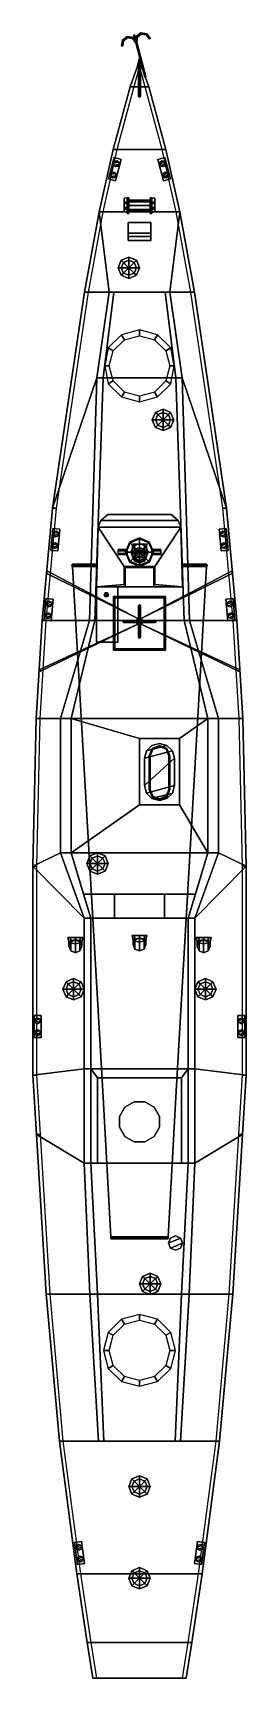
# Model space of a CAD drawing. Extents: x -3 to 3, y -22.9 to 23.4.
import ezdxf

# ---------------------------------------------------------------- set-up
doc = ezdxf.new("R2010")
doc.units = 0
doc.layers.get('0').update_dxf_attribs({"linetype": 'CONTINUOUS'})

msp = doc.modelspace()

# ---------------------------------------------------------------- linework, layer by layer
for points in [[(-0.463, 23.203, 1.06), (-0.48, 23.213, 1.04), (-0.502, 23.046, 1.04), (-0.483, 23.051, 1.06)], [(-0.48, 23.213, 1.04), (-0.463, 23.203, 1.02), (-0.483, 23.051, 1.02), (-0.502, 23.046, 1.04)], [(-0.463, 23.203, 1.02), (-0.446, 23.193, 1.04), (-0.464, 23.056, 1.04), (-0.483, 23.051, 1.02)], [(-0.446, 23.193, 1.04), (-0.463, 23.203, 1.06), (-0.483, 23.051, 1.06), (-0.464, 23.056, 1.04)], [(-0.341, 23.296, 1.06), (-0.347, 23.315, 1.04), (-0.48, 23.213, 1.04), (-0.463, 23.203, 1.06)], [(-0.347, 23.315, 1.04), (-0.341, 23.296, 1.02), (-0.463, 23.203, 1.02), (-0.48, 23.213, 1.04)], [(-0.341, 23.296, 1.02), (-0.336, 23.277, 1.04), (-0.446, 23.193, 1.04), (-0.463, 23.203, 1.02)], [(-0.336, 23.277, 1.04), (-0.341, 23.296, 1.06), (-0.463, 23.203, 1.06), (-0.446, 23.193, 1.04)], [(-0.19, 23.276, 1.06), (-0.18, 23.293, 1.04), (-0.347, 23.315, 1.04), (-0.341, 23.296, 1.06)], [(-0.18, 23.293, 1.04), (-0.19, 23.276, 1.02), (-0.341, 23.296, 1.02), (-0.347, 23.315, 1.04)], [(-0.19, 23.276, 1.02), (-0.2, 23.259, 1.04), (-0.336, 23.277, 1.04), (-0.341, 23.296, 1.02)], [(-0.2, 23.259, 1.04), (-0.19, 23.276, 1.06), (-0.341, 23.296, 1.06), (-0.336, 23.277, 1.04)], [(-0.096, 23.155, 1.02), (-0.116, 23.149, 1.04), (-0.2, 23.259, 1.04), (-0.19, 23.276, 1.02)], [(-0.116, 23.149, 1.04), (-0.096, 23.155, 1.06), (-0.19, 23.276, 1.06), (-0.2, 23.259, 1.04)], [(-0.096, 23.155, 1.06), (-0.077, 23.16, 1.04), (-0.18, 23.293, 1.04), (-0.19, 23.276, 1.06)], [(-0.077, 23.16, 1.04), (-0.096, 23.155, 1.02), (-0.19, 23.276, 1.02), (-0.18, 23.293, 1.04)], [(-0.168, 23.343, 0.84), (-0.153, 23.367, 0.84), (-0.137, 23.305, 0.684), (-0.152, 23.286, 0.699)], [(-0.152, 23.286, 0.981), (-0.137, 23.305, 0.996), (-0.153, 23.367, 0.84), (-0.168, 23.343, 0.84)], [(-0.137, 23.305, 1.084), (-0.152, 23.286, 1.099), (-0.168, 23.343, 1.24), (-0.153, 23.367, 1.24)], [(-0.153, 23.367, 1.24), (-0.168, 23.343, 1.24), (-0.152, 23.286, 1.381), (-0.137, 23.305, 1.396)], [(-0.143, 23.329, 0.84), (-0.168, 23.343, 0.84), (-0.152, 23.286, 0.699), (-0.129, 23.278, 0.713)], [(-0.129, 23.278, 0.967), (-0.152, 23.286, 0.981), (-0.168, 23.343, 0.84), (-0.143, 23.329, 0.84)], [(-0.152, 23.286, 1.099), (-0.129, 23.278, 1.113), (-0.143, 23.329, 1.24), (-0.168, 23.343, 1.24)], [(-0.168, 23.343, 1.24), (-0.143, 23.329, 1.24), (-0.129, 23.278, 1.367), (-0.152, 23.286, 1.381)], [(-0.153, 23.367, 0.84), (-0.129, 23.353, 0.84), (-0.114, 23.296, 0.699), (-0.137, 23.305, 0.684)], [(-0.137, 23.305, 0.996), (-0.114, 23.296, 0.981), (-0.129, 23.353, 0.84), (-0.153, 23.367, 0.84)], [(-0.114, 23.296, 1.099), (-0.137, 23.305, 1.084), (-0.153, 23.367, 1.24), (-0.129, 23.353, 1.24)], [(-0.129, 23.353, 1.24), (-0.153, 23.367, 1.24), (-0.137, 23.305, 1.396), (-0.114, 23.296, 1.381)], [(-0.152, 23.286, 0.699), (-0.137, 23.305, 0.684), (-0.096, 23.155, 0.62), (-0.116, 23.149, 0.64)], [(-0.116, 23.149, 1.04), (-0.096, 23.155, 1.06), (-0.137, 23.305, 0.996), (-0.152, 23.286, 0.981)], [(-0.137, 23.305, 1.396), (-0.152, 23.286, 1.381), (-0.116, 23.149, 1.44), (-0.096, 23.155, 1.46)], [(-0.096, 23.155, 1.02), (-0.116, 23.149, 1.04), (-0.152, 23.286, 1.099), (-0.137, 23.305, 1.084)], [(-0.129, 23.278, 0.713), (-0.152, 23.286, 0.699), (-0.116, 23.149, 0.64), (-0.096, 23.155, 0.66)], [(-0.096, 23.155, 1.02), (-0.116, 23.149, 1.04), (-0.152, 23.286, 0.981), (-0.129, 23.278, 0.967)], [(-0.152, 23.286, 1.381), (-0.129, 23.278, 1.367), (-0.096, 23.155, 1.42), (-0.116, 23.149, 1.44)], [(-0.116, 23.149, 1.04), (-0.096, 23.155, 1.06), (-0.129, 23.278, 1.113), (-0.152, 23.286, 1.099)], [(-0.129, 23.353, 0.84), (-0.143, 23.329, 0.84), (-0.129, 23.278, 0.713), (-0.114, 23.296, 0.699)], [(-0.114, 23.296, 0.981), (-0.129, 23.278, 0.967), (-0.143, 23.329, 0.84), (-0.129, 23.353, 0.84)], [(-0.129, 23.278, 1.113), (-0.114, 23.296, 1.099), (-0.129, 23.353, 1.24), (-0.143, 23.329, 1.24)], [(-0.143, 23.329, 1.24), (-0.129, 23.353, 1.24), (-0.114, 23.296, 1.381), (-0.129, 23.278, 1.367)], [(-0.137, 23.305, 0.684), (-0.114, 23.296, 0.699), (-0.077, 23.16, 0.64), (-0.096, 23.155, 0.62)], [(-0.096, 23.155, 1.06), (-0.077, 23.16, 1.04), (-0.114, 23.296, 0.981), (-0.137, 23.305, 0.996)], [(-0.114, 23.296, 1.381), (-0.137, 23.305, 1.396), (-0.096, 23.155, 1.46), (-0.077, 23.16, 1.44)], [(-0.077, 23.16, 1.04), (-0.096, 23.155, 1.02), (-0.137, 23.305, 1.084), (-0.114, 23.296, 1.099)], [(-0.114, 23.296, 0.699), (-0.129, 23.278, 0.713), (-0.096, 23.155, 0.66), (-0.077, 23.16, 0.64)], [(-0.077, 23.16, 1.04), (-0.096, 23.155, 1.02), (-0.129, 23.278, 0.967), (-0.114, 23.296, 0.981)], [(-0.129, 23.278, 1.367), (-0.114, 23.296, 1.381), (-0.077, 23.16, 1.44), (-0.096, 23.155, 1.42)], [(-0.096, 23.155, 1.06), (-0.077, 23.16, 1.04), (-0.114, 23.296, 1.099), (-0.129, 23.278, 1.113)], [(-0.096, 23.155, 1.02), (-0.116, 23.149, 1.04), (-0.094, 23.316, 1.04), (-0.076, 23.306, 1.02)], [(-0.116, 23.149, 1.04), (-0.096, 23.155, 1.06), (-0.076, 23.306, 1.06), (-0.094, 23.316, 1.04)], [(-0.077, 23.16, 0.64), (-0.096, 23.155, 0.66), (-0.116, 23.149, 0.64), (-0.096, 23.155, 0.62)], [(-0.116, 23.149, 1.44), (-0.096, 23.155, 1.42), (-0.077, 23.16, 1.44), (-0.096, 23.155, 1.46)], [(-0.096, 23.155, 1.06), (-0.077, 23.16, 1.04), (-0.059, 23.296, 1.04), (-0.076, 23.306, 1.06)], [(-0.077, 23.16, 1.04), (-0.096, 23.155, 1.02), (-0.076, 23.306, 1.02), (-0.059, 23.296, 1.04)], [(-0.076, 23.306, 1.02), (-0.094, 23.316, 1.04), (0.04, 23.419, 1.04), (0.045, 23.4, 1.02)], [(-0.094, 23.316, 1.04), (-0.076, 23.306, 1.06), (0.045, 23.4, 1.06), (0.04, 23.419, 1.04)], [(-0.076, 23.306, 1.06), (-0.059, 23.296, 1.04), (0.05, 23.38, 1.04), (0.045, 23.4, 1.06)], [(-0.059, 23.296, 1.04), (-0.076, 23.306, 1.02), (0.045, 23.4, 1.02), (0.05, 23.38, 1.04)], [(0.045, 23.4, 1.02), (0.04, 23.419, 1.04), (0.207, 23.397, 1.04), (0.197, 23.38, 1.02)], [(0.04, 23.419, 1.04), (0.045, 23.4, 1.06), (0.197, 23.38, 1.06), (0.207, 23.397, 1.04)], [(0.045, 23.4, 1.06), (0.05, 23.38, 1.04), (0.187, 23.362, 1.04), (0.197, 23.38, 1.06)], [(0.05, 23.38, 1.04), (0.045, 23.4, 1.02), (0.197, 23.38, 1.02), (0.187, 23.362, 1.04)], [(0.197, 23.38, 1.06), (0.187, 23.362, 1.04), (0.271, 23.253, 1.04), (0.29, 23.258, 1.06)], [(0.187, 23.362, 1.04), (0.197, 23.38, 1.02), (0.29, 23.258, 1.02), (0.271, 23.253, 1.04)], [(0.197, 23.38, 1.02), (0.207, 23.397, 1.04), (0.309, 23.263, 1.04), (0.29, 23.258, 1.02)], [(0.207, 23.397, 1.04), (0.197, 23.38, 1.06), (0.29, 23.258, 1.06), (0.309, 23.263, 1.04)], [(0.29, 23.258, 1.06), (0.271, 23.253, 1.04), (0.29, 23.258, 1.02), (0.309, 23.263, 1.04)], [(-0.483, 23.051, 1.02), (-0.464, 23.056, 1.04), (-0.483, 23.051, 1.06), (-0.502, 23.046, 1.04)], [(-0.06, 22.48, 1.29), (0, 22.72, 1.29), (0, 22.48)], [(0.06, 22.48, 1.29), (0, 22.72, 1.29), (0, 22.72, 1.29), (-0.06, 22.48, 1.29)], [(0, 22.48), (0, 22.48), (0, 22.72, 1.29), (0.06, 22.48, 1.29)], [(-0.26, 21.9, 1.29), (-0.06, 22.48, 1.29), (0, 22.48), (-0.16, 21.9)], [(0.26, 21.9, 1.29), (0.06, 22.48, 1.29), (-0.06, 22.48, 1.29), (-0.26, 21.9, 1.29)], [(0, 22.63, 1.29), (-0.03, 22.6, 1.29), (-0.03, 22.6, 4.33), (0, 22.63, 4.33)], [(0, 22.57, 4.33), (0.03, 22.6, 4.33), (0, 22.63, 4.33), (-0.03, 22.6, 4.33)], [(-0.03, 22.6, 1.29), (0, 22.57, 1.29), (0, 22.57, 4.33), (-0.03, 22.6, 4.33)], [(-0.03, 21.63, 1.29), (0, 21.6, 1.29), (0, 22.57, 3.43), (-0.03, 22.6, 3.43)], [(0, 21.66, 1.29), (-0.03, 21.63, 1.29), (-0.03, 22.6, 3.43), (0, 22.57, 3.298)], [(0.03, 22.6, 1.29), (0, 22.63, 1.29), (0, 22.63, 4.33), (0.03, 22.6, 4.33)], [(0, 22.57, 1.29), (0.03, 22.6, 1.29), (0.03, 22.6, 4.33), (0, 22.57, 4.33)], [(0, 21.6, 1.29), (0.03, 21.63, 1.29), (0.03, 22.6, 3.43), (0, 22.57, 3.43)], [(0.03, 21.63, 1.29), (0, 21.66, 1.29), (0, 22.57, 3.298), (0.03, 22.6, 3.43)], [(0.16, 21.9), (0, 22.48), (0.06, 22.48, 1.29), (0.26, 21.9, 1.29)], [(-0.74, 20.14, 1.27), (-0.26, 21.9, 1.29), (-0.16, 21.9), (-0.64, 20.14)], [(0.74, 20.14, 1.27), (0.26, 21.9, 1.29), (-0.26, 21.9, 1.29), (-0.74, 20.14, 1.27)], [(0.64, 20.14), (0.16, 21.9), (0.26, 21.9, 1.29), (0.74, 20.14, 1.27)], [(-1.13, 18.38, 1.25), (-0.74, 20.14, 1.27), (-0.64, 20.14), (-1.03, 18.38)], [(1.13, 18.38, 1.25), (0.74, 20.14, 1.27), (-0.74, 20.14, 1.27), (-1.13, 18.38, 1.25)], [(-0.677, 19.258, 1.39), (-0.516, 19.857, 1.39), (-0.71, 19.909, 1.39), (-0.87, 19.31, 1.39)], [(-0.71, 19.909, 1.39), (-0.71, 19.909, 1.26), (-0.87, 19.31, 1.26), (-0.87, 19.31, 1.39)], [(-0.516, 19.857, 1.39), (-0.516, 19.857, 1.26), (-0.71, 19.909, 1.26), (-0.71, 19.909, 1.39)], [(0.87, 19.31, 1.39), (0.71, 19.909, 1.39), (0.516, 19.857, 1.39), (0.677, 19.258, 1.39)], [(0.71, 19.909, 1.39), (0.71, 19.909, 1.26), (0.516, 19.857, 1.26), (0.516, 19.857, 1.39)], [(1.03, 18.38), (0.64, 20.14), (0.74, 20.14, 1.27), (1.13, 18.38, 1.25)], [(0.87, 19.31, 1.26), (0.71, 19.909, 1.26), (0.71, 19.909, 1.39), (0.87, 19.31, 1.39)], [(-0.814, 19.44, 1.58), (-0.668, 19.459, 1.58), (-0.716, 19.497, 1.58), (-0.777, 19.489, 1.58)], [(-0.777, 19.489, 1.39), (-0.814, 19.44, 1.39), (-0.814, 19.44, 1.58), (-0.777, 19.489, 1.58)], [(-0.806, 19.379, 1.58), (-0.66, 19.399, 1.58), (-0.668, 19.459, 1.58), (-0.814, 19.44, 1.58)], [(-0.716, 19.497, 1.39), (-0.777, 19.489, 1.39), (-0.777, 19.489, 1.58), (-0.716, 19.497, 1.58)], [(-0.729, 19.759, 1.58), (-0.582, 19.778, 1.58), (-0.631, 19.815, 1.58), (-0.692, 19.807, 1.58)], [(-0.692, 19.807, 1.39), (-0.729, 19.759, 1.39), (-0.729, 19.759, 1.58), (-0.692, 19.807, 1.58)], [(-0.721, 19.698, 1.58), (-0.574, 19.717, 1.58), (-0.582, 19.778, 1.58), (-0.729, 19.759, 1.58)], [(-0.729, 19.759, 1.39), (-0.721, 19.698, 1.39), (-0.721, 19.698, 1.58), (-0.729, 19.759, 1.58)], [(-0.672, 19.661, 1.58), (-0.612, 19.669, 1.58), (-0.574, 19.717, 1.58), (-0.721, 19.698, 1.58)], [(-0.721, 19.698, 1.39), (-0.672, 19.661, 1.39), (-0.672, 19.661, 1.58), (-0.721, 19.698, 1.58)], [(-0.668, 19.459, 1.39), (-0.716, 19.497, 1.39), (-0.716, 19.497, 1.58), (-0.668, 19.459, 1.58)], [(-0.631, 19.815, 1.39), (-0.692, 19.807, 1.39), (-0.692, 19.807, 1.58), (-0.631, 19.815, 1.58)], [(-0.677, 19.258, 1.26), (-0.516, 19.857, 1.26), (-0.516, 19.857, 1.39), (-0.677, 19.258, 1.39)], [(-0.672, 19.661, 1.39), (-0.612, 19.669, 1.39), (-0.612, 19.669, 1.58), (-0.672, 19.661, 1.58)], [(-0.66, 19.399, 1.39), (-0.668, 19.459, 1.39), (-0.668, 19.459, 1.58), (-0.66, 19.399, 1.58)], [(-0.582, 19.778, 1.39), (-0.631, 19.815, 1.39), (-0.631, 19.815, 1.58), (-0.582, 19.778, 1.58)], [(-0.612, 19.669, 1.39), (-0.574, 19.717, 1.39), (-0.574, 19.717, 1.58), (-0.612, 19.669, 1.58)], [(-0.574, 19.717, 1.39), (-0.582, 19.778, 1.39), (-0.582, 19.778, 1.58), (-0.574, 19.717, 1.58)], [(0.516, 19.857, 1.39), (0.516, 19.857, 1.26), (0.677, 19.258, 1.26), (0.677, 19.258, 1.39)], [(0.574, 19.717, 1.58), (0.692, 19.807, 1.58), (0.631, 19.815, 1.58), (0.582, 19.778, 1.58)], [(0.612, 19.669, 1.58), (0.729, 19.759, 1.58), (0.692, 19.807, 1.58), (0.574, 19.717, 1.58)], [(0.582, 19.778, 1.39), (0.574, 19.717, 1.39), (0.574, 19.717, 1.58), (0.582, 19.778, 1.58)], [(0.574, 19.717, 1.39), (0.612, 19.669, 1.39), (0.612, 19.669, 1.58), (0.574, 19.717, 1.58)], [(0.631, 19.815, 1.39), (0.582, 19.778, 1.39), (0.582, 19.778, 1.58), (0.631, 19.815, 1.58)], [(0.672, 19.661, 1.58), (0.721, 19.698, 1.58), (0.729, 19.759, 1.58), (0.612, 19.669, 1.58)], [(0.612, 19.669, 1.39), (0.672, 19.661, 1.39), (0.672, 19.661, 1.58), (0.612, 19.669, 1.58)], [(0.692, 19.807, 1.39), (0.631, 19.815, 1.39), (0.631, 19.815, 1.58), (0.692, 19.807, 1.58)], [(0.66, 19.399, 1.58), (0.777, 19.489, 1.58), (0.716, 19.497, 1.58), (0.668, 19.459, 1.58)], [(0.697, 19.35, 1.58), (0.814, 19.44, 1.58), (0.777, 19.489, 1.58), (0.66, 19.399, 1.58)], [(0.668, 19.459, 1.39), (0.66, 19.399, 1.39), (0.66, 19.399, 1.58), (0.668, 19.459, 1.58)], [(0.716, 19.497, 1.39), (0.668, 19.459, 1.39), (0.668, 19.459, 1.58), (0.716, 19.497, 1.58)], [(0.672, 19.661, 1.39), (0.721, 19.698, 1.39), (0.721, 19.698, 1.58), (0.672, 19.661, 1.58)], [(0.729, 19.759, 1.39), (0.692, 19.807, 1.39), (0.692, 19.807, 1.58), (0.729, 19.759, 1.58)], [(0.777, 19.489, 1.39), (0.716, 19.497, 1.39), (0.716, 19.497, 1.58), (0.777, 19.489, 1.58)], [(0.721, 19.698, 1.39), (0.729, 19.759, 1.39), (0.729, 19.759, 1.58), (0.721, 19.698, 1.58)], [(0.814, 19.44, 1.39), (0.777, 19.489, 1.39), (0.777, 19.489, 1.58), (0.814, 19.44, 1.58)], [(-0.87, 19.31, 1.39), (-0.87, 19.31, 1.26), (-0.677, 19.258, 1.26), (-0.677, 19.258, 1.39)], [(-0.814, 19.44, 1.39), (-0.806, 19.379, 1.39), (-0.806, 19.379, 1.58), (-0.814, 19.44, 1.58)], [(-0.758, 19.342, 1.58), (-0.697, 19.35, 1.58), (-0.66, 19.399, 1.58), (-0.806, 19.379, 1.58)], [(-0.806, 19.379, 1.39), (-0.758, 19.342, 1.39), (-0.758, 19.342, 1.58), (-0.806, 19.379, 1.58)], [(-0.758, 19.342, 1.39), (-0.697, 19.35, 1.39), (-0.697, 19.35, 1.58), (-0.758, 19.342, 1.58)], [(-0.697, 19.35, 1.39), (-0.66, 19.399, 1.39), (-0.66, 19.399, 1.58), (-0.697, 19.35, 1.58)], [(0.66, 19.399, 1.39), (0.697, 19.35, 1.39), (0.697, 19.35, 1.58), (0.66, 19.399, 1.58)], [(0.677, 19.258, 1.39), (0.677, 19.258, 1.26), (0.87, 19.31, 1.26), (0.87, 19.31, 1.39)], [(0.758, 19.342, 1.58), (0.806, 19.379, 1.58), (0.814, 19.44, 1.58), (0.697, 19.35, 1.58)], [(0.697, 19.35, 1.39), (0.758, 19.342, 1.39), (0.758, 19.342, 1.58), (0.697, 19.35, 1.58)], [(0.758, 19.342, 1.39), (0.806, 19.379, 1.39), (0.806, 19.379, 1.58), (0.758, 19.342, 1.58)], [(0.806, 19.379, 1.39), (0.814, 19.44, 1.39), (0.814, 19.44, 1.58), (0.806, 19.379, 1.58)], [(-0.35, 18.66, 1.75), (-0.35, 18.77, 1.25), (-0.43, 18.77, 1.25), (-0.43, 18.66, 1.75)], [(-0.43, 18.66, 1.75), (-0.43, 18.77, 1.25), (-0.43, 18.38, 1.25), (-0.43, 18.46, 1.75)], [(-0.43, 18.46, 1.75), (-0.43, 18.51, 1.82), (-0.43, 18.62, 1.82), (-0.43, 18.66, 1.75)], [(-0.43, 18.66, 1.75), (-0.43, 18.62, 1.82), (-0.35, 18.62, 1.82), (-0.35, 18.66, 1.75)], [(-0.43, 18.62, 1.82), (-0.43, 18.51, 1.82), (-0.35, 18.51, 1.82), (-0.35, 18.62, 1.82)], [(-0.35, 18.716, 1.594), (-0.35, 18.56, 1.97), (-0.35, 18.716, 1.906), (-0.35, 18.78, 1.75)], [(-0.35, 18.716, 1.594), (-0.35, 18.78, 1.75), (-0.3, 18.78, 1.75), (-0.3, 18.716, 1.594)], [(-0.35, 18.78, 1.75), (-0.35, 18.716, 1.906), (-0.3, 18.716, 1.906), (-0.3, 18.78, 1.75)], [(-0.35, 18.38, 1.25), (-0.35, 18.77, 1.25), (-0.35, 18.66, 1.75), (-0.35, 18.46, 1.75)], [(-0.35, 18.56, 1.53), (-0.35, 18.404, 1.906), (-0.35, 18.56, 1.97), (-0.35, 18.716, 1.594)], [(-0.35, 18.716, 1.906), (-0.35, 18.56, 1.97), (-0.3, 18.56, 1.97), (-0.3, 18.716, 1.906)], [(-0.35, 18.56, 1.53), (-0.35, 18.716, 1.594), (-0.3, 18.716, 1.594), (-0.3, 18.56, 1.53)], [(-0.35, 18.62, 1.82), (-0.35, 18.51, 1.82), (-0.35, 18.46, 1.75), (-0.35, 18.66, 1.75)], [(-0.35, 18.56, 1.97), (-0.35, 18.404, 1.906), (-0.3, 18.404, 1.906), (-0.3, 18.56, 1.97)], [(-0.35, 18.404, 1.594), (-0.35, 18.34, 1.75), (-0.35, 18.404, 1.906), (-0.35, 18.56, 1.53)], [(-0.35, 18.404, 1.594), (-0.35, 18.56, 1.53), (-0.3, 18.56, 1.53), (-0.3, 18.404, 1.594)], [(-0.3, 18.716, 1.594), (-0.3, 18.78, 1.75), (-0.3, 18.716, 1.906), (-0.3, 18.56, 1.53)], [(-0.3, 18.56, 1.53), (-0.3, 18.716, 1.906), (-0.3, 18.56, 1.97), (-0.3, 18.404, 1.594)], [(-0.3, 18.71, 1.75), (-0.3, 18.666, 1.856), (0.3, 18.666, 1.856), (0.3, 18.71, 1.75)], [(-0.3, 18.666, 1.644), (-0.3, 18.71, 1.75), (0.3, 18.71, 1.75), (0.3, 18.666, 1.644)], [(-0.3, 18.666, 1.856), (-0.3, 18.56, 1.9), (0.3, 18.56, 1.9), (0.3, 18.666, 1.856)], [(-0.3, 18.56, 1.6), (-0.3, 18.666, 1.644), (0.3, 18.666, 1.644), (0.3, 18.56, 1.6)], [(-0.3, 18.56, 1.9), (-0.3, 18.454, 1.856), (0.3, 18.454, 1.856), (0.3, 18.56, 1.9)], [(-0.3, 18.454, 1.644), (-0.3, 18.56, 1.6), (0.3, 18.56, 1.6), (0.3, 18.454, 1.644)], [(-0.3, 18.404, 1.594), (-0.3, 18.56, 1.97), (-0.3, 18.404, 1.906), (-0.3, 18.34, 1.75)], [(0.3, 18.78, 1.75), (0.3, 18.716, 1.906), (0.35, 18.716, 1.906), (0.35, 18.78, 1.75)], [(0.3, 18.716, 1.594), (0.3, 18.78, 1.75), (0.35, 18.78, 1.75), (0.35, 18.716, 1.594)], [(0.3, 18.716, 1.594), (0.3, 18.56, 1.97), (0.3, 18.716, 1.906), (0.3, 18.78, 1.75)], [(0.3, 18.716, 1.906), (0.3, 18.56, 1.97), (0.35, 18.56, 1.97), (0.35, 18.716, 1.906)], [(0.3, 18.56, 1.53), (0.3, 18.716, 1.594), (0.35, 18.716, 1.594), (0.35, 18.56, 1.53)], [(0.3, 18.56, 1.53), (0.3, 18.404, 1.906), (0.3, 18.56, 1.97), (0.3, 18.716, 1.594)], [(0.3, 18.56, 1.97), (0.3, 18.404, 1.906), (0.35, 18.404, 1.906), (0.35, 18.56, 1.97)], [(0.3, 18.404, 1.594), (0.3, 18.56, 1.53), (0.35, 18.56, 1.53), (0.35, 18.404, 1.594)], [(0.3, 18.404, 1.594), (0.3, 18.34, 1.75), (0.3, 18.404, 1.906), (0.3, 18.56, 1.53)], [(0.35, 18.716, 1.594), (0.35, 18.78, 1.75), (0.35, 18.716, 1.906), (0.35, 18.56, 1.53)], [(0.35, 18.66, 1.75), (0.35, 18.77, 1.25), (0.35, 18.38, 1.25), (0.35, 18.46, 1.75)], [(0.43, 18.66, 1.75), (0.43, 18.77, 1.25), (0.35, 18.77, 1.25), (0.35, 18.66, 1.75)], [(0.35, 18.56, 1.53), (0.35, 18.716, 1.906), (0.35, 18.56, 1.97), (0.35, 18.404, 1.594)], [(0.35, 18.46, 1.75), (0.35, 18.51, 1.82), (0.35, 18.62, 1.82), (0.35, 18.66, 1.75)], [(0.35, 18.66, 1.75), (0.35, 18.62, 1.82), (0.43, 18.62, 1.82), (0.43, 18.66, 1.75)], [(0.35, 18.62, 1.82), (0.35, 18.51, 1.82), (0.43, 18.51, 1.82), (0.43, 18.62, 1.82)], [(0.35, 18.404, 1.594), (0.35, 18.56, 1.97), (0.35, 18.404, 1.906), (0.35, 18.34, 1.75)], [(0.43, 18.38, 1.25), (0.43, 18.77, 1.25), (0.43, 18.66, 1.75), (0.43, 18.46, 1.75)], [(0.43, 18.62, 1.82), (0.43, 18.51, 1.82), (0.43, 18.46, 1.75), (0.43, 18.66, 1.75)], [(-1.54, 16.12, 1.21), (-1.13, 18.38, 1.25), (-1.03, 18.38), (-1.44, 16.12)], [(-0.85, 16.12, 1.21), (-1.13, 18.38, 1.25), (-1.13, 18.38, 1.25), (-1.54, 16.12, 1.21)], [(0.85, 16.12, 1.21), (1.13, 18.38, 1.25), (-1.13, 18.38, 1.25), (-0.85, 16.12, 1.21)], [(-0.35, 18.46, 1.75), (-0.35, 18.51, 1.82), (-0.43, 18.51, 1.82), (-0.43, 18.46, 1.75)], [(-0.43, 18.46, 1.75), (-0.43, 18.38, 1.25), (-0.35, 18.38, 1.25), (-0.35, 18.46, 1.75)], [(-0.35, 18.34, 1.75), (-0.35, 18.404, 1.594), (-0.3, 18.404, 1.594), (-0.3, 18.34, 1.75)], [(-0.35, 18.404, 1.906), (-0.35, 18.34, 1.75), (-0.3, 18.34, 1.75), (-0.3, 18.404, 1.906)], [(0.32, 18.08, 1.81), (0.32, 18.08, 1.24), (-0.32, 18.08, 1.24), (-0.32, 18.08, 1.81)], [(-0.32, 18.08, 1.81), (-0.32, 18.08, 1.24), (-0.32, 17.58, 1.23), (-0.32, 17.58, 1.64)], [(-0.32, 17.78, 1.81), (-0.32, 18.08, 1.81), (-0.32, 17.58, 1.64), (-0.32, 17.69, 1.76)], [(0.32, 17.78, 1.81), (0.32, 18.08, 1.81), (-0.32, 18.08, 1.81), (-0.32, 17.78, 1.81)], [(-0.3, 18.454, 1.856), (-0.3, 18.41, 1.75), (0.3, 18.41, 1.75), (0.3, 18.454, 1.856)], [(-0.3, 18.41, 1.75), (-0.3, 18.454, 1.644), (0.3, 18.454, 1.644), (0.3, 18.41, 1.75)], [(0.3, 18.404, 1.906), (0.3, 18.34, 1.75), (0.35, 18.34, 1.75), (0.35, 18.404, 1.906)], [(0.3, 18.34, 1.75), (0.3, 18.404, 1.594), (0.35, 18.404, 1.594), (0.35, 18.34, 1.75)], [(0.32, 17.58, 1.23), (0.32, 18.08, 1.24), (0.32, 18.08, 1.81), (0.32, 17.58, 1.64)], [(0.32, 17.58, 1.64), (0.32, 18.08, 1.81), (0.32, 17.78, 1.81), (0.32, 17.69, 1.76)], [(0.43, 18.46, 1.75), (0.43, 18.51, 1.82), (0.35, 18.51, 1.82), (0.35, 18.46, 1.75)], [(0.35, 18.46, 1.75), (0.35, 18.38, 1.25), (0.43, 18.38, 1.25), (0.43, 18.46, 1.75)], [(1.54, 16.12, 1.21), (1.13, 18.38, 1.25), (1.13, 18.38, 1.25), (0.85, 16.12, 1.21)], [(1.44, 16.12), (1.03, 18.38), (1.13, 18.38, 1.25), (1.54, 16.12, 1.21)], [(0.32, 17.69, 1.76), (0.32, 17.78, 1.81), (-0.32, 17.78, 1.81), (-0.32, 17.69, 1.76)], [(-0.32, 17.69, 1.76), (-0.32, 17.58, 1.64), (0.32, 17.58, 1.64), (0.32, 17.69, 1.76)], [(-0.32, 17.58, 1.64), (-0.32, 17.58, 1.23), (0.32, 17.58, 1.23), (0.32, 17.58, 1.64)], [(-0.6, 16.81, 1.39), (-0.512, 17.022, 1.39), (-0.512, 17.022, 1.21), (-0.6, 16.81, 1.21)], [(-0.45, 16.96, 1.44), (-0.512, 17.022, 1.39), (-0.6, 16.81, 1.39), (-0.512, 16.81, 1.44)], [(-0.512, 16.598, 1.39), (-0.6, 16.81, 1.39), (-0.6, 16.81, 1.21), (-0.512, 16.598, 1.21)], [(-0.512, 16.81, 1.44), (-0.6, 16.81, 1.39), (-0.512, 16.598, 1.39), (-0.45, 16.66, 1.44)], [(-0.512, 17.022, 1.39), (-0.3, 17.11, 1.39), (-0.3, 17.11, 1.21), (-0.512, 17.022, 1.21)], [(-0.3, 17.022, 1.44), (-0.3, 17.11, 1.39), (-0.512, 17.022, 1.39), (-0.45, 16.96, 1.44)], [(-0.3, 16.81, 1.46), (-0.45, 16.96, 1.44), (-0.512, 16.81, 1.44), (-0.3, 16.81, 1.46)], [(-0.3, 16.81, 1.46), (-0.512, 16.81, 1.44), (-0.45, 16.66, 1.44), (-0.3, 16.81, 1.46)], [(-0.3, 16.81, 1.46), (-0.3, 17.022, 1.44), (-0.45, 16.96, 1.44), (-0.3, 16.81, 1.46)], [(-0.3, 16.81, 1.46), (-0.45, 16.66, 1.44), (-0.3, 16.598, 1.44), (-0.3, 16.81, 1.46)], [(-0.3, 17.11, 1.39), (-0.088, 17.022, 1.39), (-0.088, 17.022, 1.21), (-0.3, 17.11, 1.21)], [(-0.15, 16.96, 1.44), (-0.088, 17.022, 1.39), (-0.3, 17.11, 1.39), (-0.3, 17.022, 1.44)], [(-0.3, 16.81, 1.46), (-0.15, 16.96, 1.44), (-0.3, 17.022, 1.44), (-0.3, 16.81, 1.46)], [(-0.3, 16.81, 1.46), (-0.088, 16.81, 1.44), (-0.15, 16.96, 1.44), (-0.3, 16.81, 1.46)], [(-0.3, 16.81, 1.46), (-0.15, 16.66, 1.44), (-0.088, 16.81, 1.44), (-0.3, 16.81, 1.46)], [(-0.3, 16.81, 1.46), (-0.3, 16.598, 1.44), (-0.15, 16.66, 1.44), (-0.3, 16.81, 1.46)], [(-0.088, 16.81, 1.44), (0, 16.81, 1.39), (-0.088, 17.022, 1.39), (-0.15, 16.96, 1.44)], [(-0.15, 16.66, 1.44), (-0.088, 16.598, 1.39), (0, 16.81, 1.39), (-0.088, 16.81, 1.44)], [(-0.088, 17.022, 1.39), (0, 16.81, 1.39), (0, 16.81, 1.21), (-0.088, 17.022, 1.21)], [(0, 16.81, 1.39), (-0.088, 16.598, 1.39), (-0.088, 16.598, 1.21), (0, 16.81, 1.21)], [(-0.45, 16.66, 1.44), (-0.512, 16.598, 1.39), (-0.3, 16.51, 1.39), (-0.3, 16.598, 1.44)], [(-0.3, 16.51, 1.39), (-0.512, 16.598, 1.39), (-0.512, 16.598, 1.21), (-0.3, 16.51, 1.21)], [(-0.3, 16.598, 1.44), (-0.3, 16.51, 1.39), (-0.088, 16.598, 1.39), (-0.15, 16.66, 1.44)], [(-0.088, 16.598, 1.39), (-0.3, 16.51, 1.39), (-0.3, 16.51, 1.21), (-0.088, 16.598, 1.21)], [(-2.44, 10.05, 1.21), (-1.54, 16.12, 1.21), (-1.44, 16.12), (-2.34, 10.05)], [(-0.85, 16.12, 1.21), (-1.54, 16.12, 1.21), (-2.44, 10.05, 1.21), (-1.2, 13.71, 1.21)], [(-0.72, 16.12, 1.85), (-0.85, 16.12, 1.21), (-1.2, 13.71, 1.21), (-1.02, 13.71, 1.85)], [(1.02, 13.71, 1.85), (0.72, 16.12, 1.85), (-0.72, 16.12, 1.85), (-1.02, 13.71, 1.85)], [(0.72, 16.12, 1.85), (0.85, 16.12, 1.21), (-0.85, 16.12, 1.21), (-0.72, 16.12, 1.85)], [(1.2, 13.71, 1.21), (0.85, 16.12, 1.21), (0.72, 16.12, 1.85), (1.02, 13.71, 1.85)], [(2.44, 10.05, 1.21), (1.54, 16.12, 1.21), (0.85, 16.12, 1.21), (1.2, 13.71, 1.21)], [(2.34, 10.05), (1.44, 16.12), (1.54, 16.12, 1.21), (2.44, 10.05, 1.21)], [(-0.736, 14.475, 2.03), (-0.425, 14.786, 2.03), (-0.505, 14.925, 1.85), (-0.875, 14.555, 1.85)], [(-0.425, 14.786, 2.03), (0, 14.9, 2.03), (0, 15.06, 1.85), (-0.505, 14.925, 1.85)], [(0, 14.9, 2.03), (0.425, 14.786, 2.03), (0.505, 14.925, 1.85), (0, 15.06, 1.85)], [(0.425, 14.786, 2.03), (0.736, 14.475, 2.03), (0.875, 14.555, 1.85), (0.505, 14.925, 1.85)], [(-0.85, 14.05, 2.03), (-0.736, 14.475, 2.03), (-0.875, 14.555, 1.85), (-0.97, 14.05, 1.85)], [(0.736, 14.475, 2.03), (0.85, 14.05, 2.03), (0.97, 14.05, 1.85), (0.875, 14.555, 1.85)], [(-0.736, 13.625, 2.03), (-0.85, 14.05, 2.03), (-0.97, 14.05, 1.85), (-0.875, 13.545, 1.85)], [(0.85, 14.05, 2.03), (0.736, 13.625, 2.03), (0.875, 13.545, 1.85), (0.97, 14.05, 1.85)], [(-2.44, 10.05, 1.21), (-2.73, 6.89, 1.21), (-1.4, 6.89, 1.21), (-1.2, 13.71, 1.21)], [(-1.2, 13.71, 1.21), (-1.4, 6.89, 1.21), (-1.25, 6.89, 1.85), (-1.02, 13.71, 1.85)], [(-1.02, 13.71, 1.85), (-1.25, 6.89, 1.85), (1.25, 6.89, 1.85), (1.02, 13.71, 1.85)], [(-0.425, 13.314, 2.03), (-0.736, 13.625, 2.03), (-0.875, 13.545, 1.85), (-0.505, 13.175, 1.85)], [(0.736, 13.625, 2.03), (0.425, 13.314, 2.03), (0.505, 13.175, 1.85), (0.875, 13.545, 1.85)], [(1.25, 6.89, 1.85), (1.4, 6.89, 1.21), (1.2, 13.71, 1.21), (1.02, 13.71, 1.85)], [(1.4, 6.89, 1.21), (2.73, 6.89, 1.21), (2.44, 10.05, 1.21), (1.2, 13.71, 1.21)], [(0, 13.2, 2.03), (-0.425, 13.314, 2.03), (-0.505, 13.175, 1.85), (0, 13.04, 1.85)], [(0.425, 13.314, 2.03), (0, 13.2, 2.03), (0, 13.04, 1.85), (0.505, 13.175, 1.85)], [(0.51, 12.68, 2.08), (0.448, 12.742, 2.03), (0.36, 12.53, 2.03), (0.448, 12.53, 2.08)], [(0.36, 12.53, 2.03), (0.448, 12.742, 2.03), (0.448, 12.742, 1.85), (0.36, 12.53, 1.85)], [(0.448, 12.53, 2.08), (0.36, 12.53, 2.03), (0.448, 12.318, 2.03), (0.51, 12.38, 2.08)], [(0.448, 12.318, 2.03), (0.36, 12.53, 2.03), (0.36, 12.53, 1.85), (0.448, 12.318, 1.85)], [(0.66, 12.742, 2.08), (0.66, 12.83, 2.03), (0.448, 12.742, 2.03), (0.51, 12.68, 2.08)], [(0.448, 12.742, 2.03), (0.66, 12.83, 2.03), (0.66, 12.83, 1.85), (0.448, 12.742, 1.85)], [(0.66, 12.53, 2.1), (0.51, 12.68, 2.08), (0.448, 12.53, 2.08), (0.66, 12.53, 2.1)], [(0.66, 12.53, 2.1), (0.448, 12.53, 2.08), (0.51, 12.38, 2.08), (0.66, 12.53, 2.1)], [(0.66, 12.53, 2.1), (0.66, 12.742, 2.08), (0.51, 12.68, 2.08), (0.66, 12.53, 2.1)], [(0.66, 12.53, 2.1), (0.51, 12.38, 2.08), (0.66, 12.318, 2.08), (0.66, 12.53, 2.1)], [(0.81, 12.68, 2.08), (0.872, 12.742, 2.03), (0.66, 12.83, 2.03), (0.66, 12.742, 2.08)], [(0.66, 12.83, 2.03), (0.872, 12.742, 2.03), (0.872, 12.742, 1.85), (0.66, 12.83, 1.85)], [(0.66, 12.53, 2.1), (0.81, 12.68, 2.08), (0.66, 12.742, 2.08), (0.66, 12.53, 2.1)], [(0.66, 12.53, 2.1), (0.872, 12.53, 2.08), (0.81, 12.68, 2.08), (0.66, 12.53, 2.1)], [(0.66, 12.53, 2.1), (0.66, 12.318, 2.08), (0.81, 12.38, 2.08), (0.66, 12.53, 2.1)], [(0.66, 12.53, 2.1), (0.81, 12.38, 2.08), (0.872, 12.53, 2.08), (0.66, 12.53, 2.1)], [(0.872, 12.53, 2.08), (0.96, 12.53, 2.03), (0.872, 12.742, 2.03), (0.81, 12.68, 2.08)], [(0.81, 12.38, 2.08), (0.872, 12.318, 2.03), (0.96, 12.53, 2.03), (0.872, 12.53, 2.08)], [(0.872, 12.742, 2.03), (0.96, 12.53, 2.03), (0.96, 12.53, 1.85), (0.872, 12.742, 1.85)], [(0.96, 12.53, 2.03), (0.872, 12.318, 2.03), (0.872, 12.318, 1.85), (0.96, 12.53, 1.85)], [(0.51, 12.38, 2.08), (0.448, 12.318, 2.03), (0.66, 12.23, 2.03), (0.66, 12.318, 2.08)], [(0.66, 12.23, 2.03), (0.448, 12.318, 2.03), (0.448, 12.318, 1.85), (0.66, 12.23, 1.85)], [(0.66, 12.318, 2.08), (0.66, 12.23, 2.03), (0.872, 12.318, 2.03), (0.81, 12.38, 2.08)], [(0.872, 12.318, 2.03), (0.66, 12.23, 2.03), (0.66, 12.23, 1.85), (0.872, 12.318, 1.85)], [(-2.73, 6.89, 1.21), (-2.44, 10.05, 1.21), (-2.34, 10.05), (-2.63, 6.89)], [(1.09, 9.7, 3.97), (0.89, 9.87, 3.97), (-0.89, 9.87, 3.97), (-1.09, 9.7, 3.97)], [(-0.89, 9.87, 3.97), (-0.89, 9.87, 1.85), (-1.09, 9.7, 1.85), (-1.09, 9.7, 3.97)], [(0.89, 9.87, 3.97), (0.89, 9.87, 1.85), (-0.89, 9.87, 1.85), (-0.89, 9.87, 3.97)], [(1.09, 9.7, 1.85), (0.89, 9.87, 1.85), (0.89, 9.87, 3.97), (1.09, 9.7, 3.97)], [(2.63, 6.89), (2.34, 10.05), (2.44, 10.05, 1.21), (2.73, 6.89, 1.21)], [(-2.436, 9.478, 1.34), (-2.436, 9.478, 1.21), (-2.49, 8.86, 1.21), (-2.49, 8.86, 1.34)], [(-2.291, 8.843, 1.34), (-2.237, 9.46, 1.34), (-2.436, 9.478, 1.34), (-2.49, 8.86, 1.34)], [(-2.237, 9.46, 1.34), (-2.237, 9.46, 1.21), (-2.436, 9.478, 1.21), (-2.436, 9.478, 1.34)], [(-2.429, 9.326, 1.53), (-2.288, 9.371, 1.53), (-2.342, 9.399, 1.53), (-2.401, 9.381, 1.53)], [(-2.401, 9.381, 1.34), (-2.429, 9.326, 1.34), (-2.429, 9.326, 1.53), (-2.401, 9.381, 1.53)], [(-2.411, 9.268, 1.53), (-2.27, 9.313, 1.53), (-2.288, 9.371, 1.53), (-2.429, 9.326, 1.53)], [(-2.429, 9.326, 1.34), (-2.411, 9.268, 1.34), (-2.411, 9.268, 1.53), (-2.429, 9.326, 1.53)], [(-2.356, 9.24, 1.53), (-2.298, 9.258, 1.53), (-2.27, 9.313, 1.53), (-2.411, 9.268, 1.53)], [(-2.411, 9.268, 1.34), (-2.356, 9.24, 1.34), (-2.356, 9.24, 1.53), (-2.411, 9.268, 1.53)], [(-2.342, 9.399, 1.34), (-2.401, 9.381, 1.34), (-2.401, 9.381, 1.53), (-2.342, 9.399, 1.53)], [(-2.356, 9.24, 1.34), (-2.298, 9.258, 1.34), (-2.298, 9.258, 1.53), (-2.356, 9.24, 1.53)], [(-2.288, 9.371, 1.34), (-2.342, 9.399, 1.34), (-2.342, 9.399, 1.53), (-2.288, 9.371, 1.53)], [(-2.298, 9.258, 1.34), (-2.27, 9.313, 1.34), (-2.27, 9.313, 1.53), (-2.298, 9.258, 1.53)], [(-2.291, 8.843, 1.21), (-2.237, 9.46, 1.21), (-2.237, 9.46, 1.34), (-2.291, 8.843, 1.34)], [(-2.27, 9.313, 1.34), (-2.288, 9.371, 1.34), (-2.288, 9.371, 1.53), (-2.27, 9.313, 1.53)], [(-1.16, 9.51, 3.97), (-1.16, 9.51, 1.85), (-1.21, 7.83, 1.85), (-1.21, 7.83, 3.97)], [(-0.43, 8.41, 3.97), (-1.16, 9.51, 3.97), (-1.21, 7.83, 3.97), (-0.43, 7.9, 3.97)], [(-1.09, 9.7, 3.97), (-1.16, 9.51, 3.97), (1.16, 9.51, 3.97), (1.09, 9.7, 3.97)], [(-1.09, 9.7, 1.85), (-1.16, 9.51, 1.85), (-1.16, 9.51, 3.97), (-1.09, 9.7, 3.97)], [(0.43, 8.41, 3.97), (1.16, 9.51, 3.97), (-1.16, 9.51, 3.97), (-0.43, 8.41, 3.97)], [(1.21, 7.83, 3.97), (1.16, 9.51, 3.97), (0.43, 8.41, 3.97), (0.43, 7.9, 3.97)], [(1.16, 9.51, 3.97), (1.16, 9.51, 1.85), (1.09, 9.7, 1.85), (1.09, 9.7, 3.97)], [(1.21, 7.83, 1.85), (1.16, 9.51, 1.85), (1.16, 9.51, 3.97), (1.21, 7.83, 3.97)], [(2.436, 9.478, 1.34), (2.436, 9.478, 1.21), (2.237, 9.46, 1.21), (2.237, 9.46, 1.34)], [(2.49, 8.86, 1.34), (2.436, 9.478, 1.34), (2.237, 9.46, 1.34), (2.291, 8.843, 1.34)], [(2.237, 9.46, 1.34), (2.237, 9.46, 1.21), (2.291, 8.843, 1.21), (2.291, 8.843, 1.34)], [(2.27, 9.313, 1.53), (2.401, 9.381, 1.53), (2.342, 9.399, 1.53), (2.288, 9.371, 1.53)], [(2.298, 9.258, 1.53), (2.429, 9.326, 1.53), (2.401, 9.381, 1.53), (2.27, 9.313, 1.53)], [(2.288, 9.371, 1.34), (2.27, 9.313, 1.34), (2.27, 9.313, 1.53), (2.288, 9.371, 1.53)], [(2.27, 9.313, 1.34), (2.298, 9.258, 1.34), (2.298, 9.258, 1.53), (2.27, 9.313, 1.53)], [(2.342, 9.399, 1.34), (2.288, 9.371, 1.34), (2.288, 9.371, 1.53), (2.342, 9.399, 1.53)], [(2.356, 9.24, 1.53), (2.411, 9.268, 1.53), (2.429, 9.326, 1.53), (2.298, 9.258, 1.53)], [(2.298, 9.258, 1.34), (2.356, 9.24, 1.34), (2.356, 9.24, 1.53), (2.298, 9.258, 1.53)], [(2.401, 9.381, 1.34), (2.342, 9.399, 1.34), (2.342, 9.399, 1.53), (2.401, 9.381, 1.53)], [(2.356, 9.24, 1.34), (2.411, 9.268, 1.34), (2.411, 9.268, 1.53), (2.356, 9.24, 1.53)], [(2.429, 9.326, 1.34), (2.401, 9.381, 1.34), (2.401, 9.381, 1.53), (2.429, 9.326, 1.53)], [(2.411, 9.268, 1.34), (2.429, 9.326, 1.34), (2.429, 9.326, 1.53), (2.411, 9.268, 1.53)], [(2.49, 8.86, 1.21), (2.436, 9.478, 1.21), (2.436, 9.478, 1.34), (2.49, 8.86, 1.34)], [(-2.49, 8.86, 1.34), (-2.49, 8.86, 1.21), (-2.291, 8.843, 1.21), (-2.291, 8.843, 1.34)], [(-2.458, 8.998, 1.53), (-2.317, 9.042, 1.53), (-2.371, 9.07, 1.53), (-2.43, 9.052, 1.53)], [(-2.43, 9.052, 1.34), (-2.458, 8.998, 1.34), (-2.458, 8.998, 1.53), (-2.43, 9.052, 1.53)], [(-2.439, 8.939, 1.53), (-2.298, 8.984, 1.53), (-2.317, 9.042, 1.53), (-2.458, 8.998, 1.53)], [(-2.458, 8.998, 1.34), (-2.439, 8.939, 1.34), (-2.439, 8.939, 1.53), (-2.458, 8.998, 1.53)], [(-2.385, 8.911, 1.53), (-2.327, 8.929, 1.53), (-2.298, 8.984, 1.53), (-2.439, 8.939, 1.53)], [(-2.439, 8.939, 1.34), (-2.385, 8.911, 1.34), (-2.385, 8.911, 1.53), (-2.439, 8.939, 1.53)], [(-2.371, 9.07, 1.34), (-2.43, 9.052, 1.34), (-2.43, 9.052, 1.53), (-2.371, 9.07, 1.53)], [(-2.385, 8.911, 1.34), (-2.327, 8.929, 1.34), (-2.327, 8.929, 1.53), (-2.385, 8.911, 1.53)], [(-2.317, 9.042, 1.34), (-2.371, 9.07, 1.34), (-2.371, 9.07, 1.53), (-2.317, 9.042, 1.53)], [(-2.327, 8.929, 1.34), (-2.298, 8.984, 1.34), (-2.298, 8.984, 1.53), (-2.327, 8.929, 1.53)], [(-2.298, 8.984, 1.34), (-2.317, 9.042, 1.34), (-2.317, 9.042, 1.53), (-2.298, 8.984, 1.53)], [(-0.6, 8.74, 4.19), (-0.6, 8.88, 4.19), (-0.6, 8.845, 4.129), (-0.6, 8.775, 4.129)], [(-0.6, 8.775, 4.251), (-0.6, 8.845, 4.251), (-0.6, 8.88, 4.19), (-0.6, 8.74, 4.19)], [(-0.35, 8.88, 4.19), (-0.35, 8.845, 4.129), (-0.6, 8.845, 4.129), (-0.6, 8.88, 4.19)], [(-0.35, 8.845, 4.251), (-0.35, 8.88, 4.19), (-0.6, 8.88, 4.19), (-0.6, 8.845, 4.251)], [(-0.35, 8.845, 4.129), (-0.35, 8.775, 4.129), (-0.6, 8.775, 4.129), (-0.6, 8.845, 4.129)], [(-0.35, 8.775, 4.251), (-0.35, 8.845, 4.251), (-0.6, 8.845, 4.251), (-0.6, 8.775, 4.251)], [(-0.283, 9.093, 3.97), (-0.4, 8.81, 3.97), (-0.37, 8.81, 4.3), (-0.262, 9.072, 4.3)], [(-0.4, 8.81, 3.97), (-0.283, 8.527, 3.97), (-0.262, 8.548, 4.3), (-0.37, 8.81, 4.3)], [(-0.262, 9.072, 4.3), (-0.37, 8.81, 4.3), (-0.24, 8.81, 4.66), (-0.17, 8.98, 4.66)], [(-0.37, 8.81, 4.3), (-0.262, 8.548, 4.3), (-0.17, 8.64, 4.66), (-0.24, 8.81, 4.66)], [(0, 9.21, 3.97), (-0.283, 9.093, 3.97), (-0.262, 9.072, 4.3), (0, 9.18, 4.3)], [(0, 9.18, 4.3), (-0.262, 9.072, 4.3), (-0.17, 8.98, 4.66), (0, 9.05, 4.66)], [(-0.26, 8.81, 5.27), (-0.23, 8.84, 5.27), (-0.1, 8.84, 5.1), (-0.1, 8.81, 5.07)], [(-0.23, 8.84, 5.27), (-0.26, 8.81, 5.27), (-0.26, 8.81, 5.49), (-0.23, 8.84, 5.49)], [(-0.23, 8.78, 5.49), (-0.2, 8.81, 5.49), (-0.23, 8.84, 5.49), (-0.26, 8.81, 5.49)], [(-0.23, 8.78, 5.27), (-0.26, 8.81, 5.27), (-0.1, 8.81, 5.07), (-0.1, 8.78, 5.1)], [(-0.26, 8.81, 5.27), (-0.23, 8.78, 5.27), (-0.23, 8.78, 5.49), (-0.26, 8.81, 5.49)], [(-0.17, 8.98, 4.66), (-0.24, 8.81, 4.66), (-0.13, 8.81, 4.66), (-0.092, 8.902, 4.66)], [(-0.24, 8.81, 4.66), (-0.17, 8.64, 4.66), (-0.092, 8.718, 4.66), (-0.13, 8.81, 4.66)], [(-0.23, 8.84, 5.27), (-0.2, 8.81, 5.27), (-0.1, 8.81, 5.13), (-0.1, 8.84, 5.1)], [(-0.2, 8.81, 5.27), (-0.23, 8.84, 5.27), (-0.23, 8.84, 5.49), (-0.2, 8.81, 5.49)], [(-0.2, 8.81, 5.27), (-0.23, 8.78, 5.27), (-0.1, 8.78, 5.1), (-0.1, 8.81, 5.13)], [(-0.23, 8.78, 5.27), (-0.2, 8.81, 5.27), (-0.2, 8.81, 5.49), (-0.23, 8.78, 5.49)], [(-0.2, 8.66, 5.44), (-0.141, 8.66, 5.581), (-0.141, 9.03, 5.581), (-0.2, 9.03, 5.44)], [(-0.141, 8.66, 5.299), (-0.2, 8.66, 5.44), (-0.2, 9.03, 5.44), (-0.141, 9.03, 5.299)], [(-0.141, 9.03, 5.581), (0.2, 9.03, 5.44), (0.141, 9.03, 5.299), (-0.2, 9.03, 5.44)], [(-0.2, 9.03, 5.44), (0.141, 9.03, 5.299), (0, 9.03, 5.24), (-0.141, 9.03, 5.299)], [(0, 9.05, 4.66), (-0.17, 8.98, 4.66), (-0.092, 8.902, 4.66), (0, 8.94, 4.66)], [(-0.141, 8.66, 5.581), (0, 8.66, 5.64), (0, 9.03, 5.64), (-0.141, 9.03, 5.581)], [(0, 8.66, 5.24), (-0.141, 8.66, 5.299), (-0.141, 9.03, 5.299), (0, 9.03, 5.24)], [(0, 9.03, 5.64), (0.141, 9.03, 5.581), (0.2, 9.03, 5.44), (-0.141, 9.03, 5.581)], [(-0.092, 8.902, 4.81), (-0.13, 8.81, 4.81), (-0.07, 8.81, 4.88), (-0.049, 8.859, 4.88)], [(-0.092, 8.902, 4.66), (-0.13, 8.81, 4.66), (-0.13, 8.81, 4.81), (-0.092, 8.902, 4.81)], [(-0.13, 8.81, 4.81), (-0.092, 8.718, 4.81), (-0.049, 8.761, 4.88), (-0.07, 8.81, 4.88)], [(-0.13, 8.81, 4.66), (-0.092, 8.718, 4.66), (-0.092, 8.718, 4.81), (-0.13, 8.81, 4.81)], [(-0.1, 8.81, 5.07), (-0.1, 8.84, 5.1), (0.1, 8.84, 5.1), (0.1, 8.81, 5.07)], [(-0.1, 8.84, 5.1), (-0.1, 8.81, 5.13), (0.1, 8.81, 5.13), (0.1, 8.84, 5.1)], [(-0.1, 8.81, 5.13), (-0.1, 8.78, 5.1), (0.1, 8.78, 5.1), (0.1, 8.81, 5.13)], [(-0.1, 8.78, 5.1), (-0.1, 8.81, 5.07), (0.1, 8.81, 5.07), (0.1, 8.78, 5.1)], [(0, 8.94, 4.81), (-0.092, 8.902, 4.81), (-0.049, 8.859, 4.88), (0, 8.88, 4.88)], [(0, 8.94, 4.66), (-0.092, 8.902, 4.66), (-0.092, 8.902, 4.81), (0, 8.94, 4.81)], [(-0.07, 8.81, 4.88), (0.049, 8.859, 4.88), (0, 8.88, 4.88), (-0.049, 8.859, 4.88)], [(-0.049, 8.761, 4.88), (0.07, 8.81, 4.88), (0.049, 8.859, 4.88), (-0.07, 8.81, 4.88)], [(0, 8.74, 4.88), (0.049, 8.761, 4.88), (0.07, 8.81, 4.88), (-0.049, 8.761, 4.88)], [(0, 8.84, 4.88), (-0.03, 8.81, 4.88), (-0.03, 8.81, 5.07), (0, 8.84, 5.1)], [(-0.03, 8.81, 4.88), (0, 8.78, 4.88), (0, 8.78, 5.1), (-0.03, 8.81, 5.07)], [(0.283, 9.093, 3.97), (0, 9.21, 3.97), (0, 9.18, 4.3), (0.262, 9.072, 4.3)], [(0.262, 9.072, 4.3), (0, 9.18, 4.3), (0, 9.05, 4.66), (0.17, 8.98, 4.66)], [(0.17, 8.98, 4.66), (0, 9.05, 4.66), (0, 8.94, 4.66), (0.092, 8.902, 4.66)], [(0, 8.66, 5.64), (0.141, 8.66, 5.581), (0.141, 9.03, 5.581), (0, 9.03, 5.64)], [(0.141, 8.66, 5.299), (0, 8.66, 5.24), (0, 9.03, 5.24), (0.141, 9.03, 5.299)], [(0.092, 8.902, 4.81), (0, 8.94, 4.81), (0, 8.88, 4.88), (0.049, 8.859, 4.88)], [(0.092, 8.902, 4.66), (0, 8.94, 4.66), (0, 8.94, 4.81), (0.092, 8.902, 4.81)], [(0.03, 8.81, 4.88), (0, 8.84, 4.88), (0, 8.84, 5.1), (0.03, 8.81, 5.07)], [(0, 8.78, 4.88), (0.03, 8.81, 4.88), (0.03, 8.81, 5.07), (0, 8.78, 5.1)], [(0.13, 8.81, 4.81), (0.092, 8.902, 4.81), (0.049, 8.859, 4.88), (0.07, 8.81, 4.88)], [(0.092, 8.718, 4.81), (0.13, 8.81, 4.81), (0.07, 8.81, 4.88), (0.049, 8.761, 4.88)], [(0.24, 8.81, 4.66), (0.17, 8.98, 4.66), (0.092, 8.902, 4.66), (0.13, 8.81, 4.66)], [(0.13, 8.81, 4.66), (0.092, 8.902, 4.66), (0.092, 8.902, 4.81), (0.13, 8.81, 4.81)], [(0.092, 8.718, 4.66), (0.13, 8.81, 4.66), (0.13, 8.81, 4.81), (0.092, 8.718, 4.81)], [(0.17, 8.64, 4.66), (0.24, 8.81, 4.66), (0.13, 8.81, 4.66), (0.092, 8.718, 4.66)], [(0.2, 8.81, 5.27), (0.23, 8.84, 5.27), (0.1, 8.84, 5.1), (0.1, 8.81, 5.13)], [(0.23, 8.84, 5.27), (0.26, 8.81, 5.27), (0.1, 8.81, 5.07), (0.1, 8.84, 5.1)], [(0.26, 8.81, 5.27), (0.23, 8.78, 5.27), (0.1, 8.78, 5.1), (0.1, 8.81, 5.07)], [(0.23, 8.78, 5.27), (0.2, 8.81, 5.27), (0.1, 8.81, 5.13), (0.1, 8.78, 5.1)], [(0.141, 8.66, 5.581), (0.2, 8.66, 5.44), (0.2, 9.03, 5.44), (0.141, 9.03, 5.581)], [(0.2, 8.66, 5.44), (0.141, 8.66, 5.299), (0.141, 9.03, 5.299), (0.2, 9.03, 5.44)], [(0.37, 8.81, 4.3), (0.262, 9.072, 4.3), (0.17, 8.98, 4.66), (0.24, 8.81, 4.66)], [(0.262, 8.548, 4.3), (0.37, 8.81, 4.3), (0.24, 8.81, 4.66), (0.17, 8.64, 4.66)], [(0.23, 8.84, 5.27), (0.2, 8.81, 5.27), (0.2, 8.81, 5.49), (0.23, 8.84, 5.49)], [(0.23, 8.78, 5.49), (0.26, 8.81, 5.49), (0.23, 8.84, 5.49), (0.2, 8.81, 5.49)], [(0.2, 8.81, 5.27), (0.23, 8.78, 5.27), (0.23, 8.78, 5.49), (0.2, 8.81, 5.49)], [(0.26, 8.81, 5.27), (0.23, 8.84, 5.27), (0.23, 8.84, 5.49), (0.26, 8.81, 5.49)], [(0.23, 8.78, 5.27), (0.26, 8.81, 5.27), (0.26, 8.81, 5.49), (0.23, 8.78, 5.49)], [(0.4, 8.81, 3.97), (0.283, 9.093, 3.97), (0.262, 9.072, 4.3), (0.37, 8.81, 4.3)], [(0.283, 8.527, 3.97), (0.4, 8.81, 3.97), (0.37, 8.81, 4.3), (0.262, 8.548, 4.3)], [(0.35, 8.88, 4.19), (0.35, 8.845, 4.251), (0.6, 8.845, 4.251), (0.6, 8.88, 4.19)], [(0.35, 8.845, 4.129), (0.35, 8.88, 4.19), (0.6, 8.88, 4.19), (0.6, 8.845, 4.129)], [(0.35, 8.845, 4.251), (0.35, 8.775, 4.251), (0.6, 8.775, 4.251), (0.6, 8.845, 4.251)], [(0.35, 8.775, 4.129), (0.35, 8.845, 4.129), (0.6, 8.845, 4.129), (0.6, 8.775, 4.129)], [(0.6, 8.845, 4.251), (0.6, 8.775, 4.251), (0.6, 8.74, 4.19), (0.6, 8.88, 4.19)], [(0.6, 8.88, 4.19), (0.6, 8.74, 4.19), (0.6, 8.775, 4.129), (0.6, 8.845, 4.129)], [(2.291, 8.843, 1.34), (2.291, 8.843, 1.21), (2.49, 8.86, 1.21), (2.49, 8.86, 1.34)], [(2.298, 8.984, 1.53), (2.43, 9.052, 1.53), (2.371, 9.07, 1.53), (2.317, 9.042, 1.53)], [(2.327, 8.929, 1.53), (2.458, 8.998, 1.53), (2.43, 9.052, 1.53), (2.298, 8.984, 1.53)], [(2.317, 9.042, 1.34), (2.298, 8.984, 1.34), (2.298, 8.984, 1.53), (2.317, 9.042, 1.53)], [(2.298, 8.984, 1.34), (2.327, 8.929, 1.34), (2.327, 8.929, 1.53), (2.298, 8.984, 1.53)], [(2.371, 9.07, 1.34), (2.317, 9.042, 1.34), (2.317, 9.042, 1.53), (2.371, 9.07, 1.53)], [(2.385, 8.911, 1.53), (2.439, 8.939, 1.53), (2.458, 8.998, 1.53), (2.327, 8.929, 1.53)], [(2.327, 8.929, 1.34), (2.385, 8.911, 1.34), (2.385, 8.911, 1.53), (2.327, 8.929, 1.53)], [(2.43, 9.052, 1.34), (2.371, 9.07, 1.34), (2.371, 9.07, 1.53), (2.43, 9.052, 1.53)], [(2.385, 8.911, 1.34), (2.439, 8.939, 1.34), (2.439, 8.939, 1.53), (2.385, 8.911, 1.53)], [(2.458, 8.998, 1.34), (2.43, 9.052, 1.34), (2.43, 9.052, 1.53), (2.458, 8.998, 1.53)], [(2.439, 8.939, 1.34), (2.458, 8.998, 1.34), (2.458, 8.998, 1.53), (2.439, 8.939, 1.53)], [(-1.91, 8.44, 5.68), (-1.88, 8.47, 5.68), (-1.88, 8.47, 3.28), (-1.91, 8.44, 3.25)], [(-1.19, 8.47, 3.28), (-1.19, 8.44, 3.25), (-1.91, 8.44, 3.25), (-1.88, 8.47, 3.28)], [(-1.88, 8.47, 5.68), (-1.91, 8.44, 5.68), (-1.88, 8.41, 5.68), (-1.85, 8.44, 5.68)], [(-1.88, 8.41, 5.68), (-1.91, 8.44, 5.68), (-1.91, 8.44, 3.25), (-1.88, 8.41, 3.28)], [(-1.19, 8.44, 3.25), (-1.19, 8.41, 3.28), (-1.88, 8.41, 3.28), (-1.91, 8.44, 3.25)], [(-1.88, 8.47, 5.68), (-1.85, 8.44, 5.68), (-1.85, 8.44, 3.31), (-1.88, 8.47, 3.28)], [(-1.19, 8.44, 3.31), (-1.19, 8.47, 3.28), (-1.88, 8.47, 3.28), (-1.85, 8.44, 3.31)], [(-1.19, 8.47, 3.67), (-1.19, 8.44, 3.64), (-1.85, 8.44, 3.64), (-1.88, 8.47, 3.67)], [(-1.19, 8.44, 3.7), (-1.19, 8.47, 3.67), (-1.88, 8.47, 3.67), (-1.85, 8.44, 3.7)], [(-1.85, 8.44, 5.68), (-1.88, 8.41, 5.68), (-1.88, 8.41, 3.28), (-1.85, 8.44, 3.31)], [(-1.19, 8.41, 3.28), (-1.19, 8.44, 3.31), (-1.85, 8.44, 3.31), (-1.88, 8.41, 3.28)], [(-1.19, 8.44, 3.64), (-1.19, 8.41, 3.67), (-1.88, 8.41, 3.67), (-1.85, 8.44, 3.64)], [(-1.19, 8.41, 3.67), (-1.19, 8.44, 3.7), (-1.85, 8.44, 3.7), (-1.88, 8.41, 3.67)], [(-1.46, 1.09, 6.25), (-1.88, 8.41, 5.68), (-1.88, 8.41, 5.64), (-1.46, 1.09, 6.19)], [(-1.46, 1.09, 6.19), (-1.88, 8.41, 5.64), (-1.88, 8.41, 5.68), (-1.46, 1.09, 6.25)], [(-0.35, 8.775, 4.129), (-0.35, 8.74, 4.19), (-0.6, 8.74, 4.19), (-0.6, 8.775, 4.129)], [(-0.35, 8.74, 4.19), (-0.35, 8.775, 4.251), (-0.6, 8.775, 4.251), (-0.6, 8.74, 4.19)], [(-0.43, 8.41, 4.27), (-0.43, 8.41, 3.97), (-0.43, 7.9, 3.97), (-0.43, 7.9, 4.27)], [(-0.4, 7.9, 4.27), (-0.4, 8.38, 4.27), (-0.43, 8.41, 4.27), (-0.43, 7.9, 4.27)], [(0.43, 8.41, 4.27), (-0.43, 8.41, 4.27), (-0.4, 8.38, 4.27), (0.4, 8.38, 4.27)], [(0.43, 8.41, 3.97), (-0.43, 8.41, 3.97), (-0.43, 8.41, 4.27), (0.43, 8.41, 4.27)], [(-0.4, 7.83, 2.77), (-0.4, 8.38, 2.77), (-0.4, 8.38, 3.97), (-0.4, 7.83, 3.97)], [(-0.4, 8.38, 4.27), (-0.4, 8.38, 2.77), (0.4, 8.38, 2.77), (0.4, 8.38, 4.27)], [(-0.4, 8.38, 2.77), (-0.4, 7.83, 2.77), (0.4, 7.83, 2.77), (0.4, 8.38, 2.77)], [(-0.283, 8.527, 3.97), (0, 8.41, 3.97), (0, 8.44, 4.3), (-0.262, 8.548, 4.3)], [(-0.262, 8.548, 4.3), (0, 8.44, 4.3), (0, 8.57, 4.66), (-0.17, 8.64, 4.66)], [(-0.1, 8.56, 5.54), (-0.141, 8.66, 5.581), (-0.2, 8.66, 5.44), (-0.141, 8.56, 5.44)], [(-0.141, 8.56, 5.44), (-0.2, 8.66, 5.44), (-0.141, 8.66, 5.299), (-0.1, 8.56, 5.34)], [(-0.17, 8.64, 4.66), (0, 8.57, 4.66), (0, 8.68, 4.66), (-0.092, 8.718, 4.66)], [(0, 8.56, 5.581), (0, 8.66, 5.64), (-0.141, 8.66, 5.581), (-0.1, 8.56, 5.54)], [(-0.1, 8.56, 5.34), (-0.141, 8.66, 5.299), (0, 8.66, 5.24), (0, 8.56, 5.299)], [(0, 8.51, 5.44), (-0.1, 8.56, 5.54), (-0.141, 8.56, 5.44), (0, 8.51, 5.44)], [(0, 8.51, 5.44), (-0.141, 8.56, 5.44), (-0.1, 8.56, 5.34), (0, 8.51, 5.44)], [(0, 8.51, 5.44), (0, 8.56, 5.581), (-0.1, 8.56, 5.54), (0, 8.51, 5.44)], [(0, 8.51, 5.44), (-0.1, 8.56, 5.34), (0, 8.56, 5.299), (0, 8.51, 5.44)], [(-0.092, 8.718, 4.81), (0, 8.68, 4.81), (0, 8.74, 4.88), (-0.049, 8.761, 4.88)], [(-0.092, 8.718, 4.66), (0, 8.68, 4.66), (0, 8.68, 4.81), (-0.092, 8.718, 4.81)], [(0, 8.68, 4.81), (0.092, 8.718, 4.81), (0.049, 8.761, 4.88), (0, 8.74, 4.88)], [(0, 8.68, 4.66), (0.092, 8.718, 4.66), (0.092, 8.718, 4.81), (0, 8.68, 4.81)], [(0, 8.57, 4.66), (0.17, 8.64, 4.66), (0.092, 8.718, 4.66), (0, 8.68, 4.66)], [(0.1, 8.56, 5.54), (0.141, 8.66, 5.581), (0, 8.66, 5.64), (0, 8.56, 5.581)], [(0, 8.56, 5.299), (0, 8.66, 5.24), (0.141, 8.66, 5.299), (0.1, 8.56, 5.34)], [(0, 8.44, 4.3), (0.262, 8.548, 4.3), (0.17, 8.64, 4.66), (0, 8.57, 4.66)], [(0, 8.51, 5.44), (0.141, 8.56, 5.44), (0.1, 8.56, 5.54), (0, 8.51, 5.44)], [(0, 8.51, 5.44), (0.1, 8.56, 5.54), (0, 8.56, 5.581), (0, 8.51, 5.44)], [(0, 8.51, 5.44), (0, 8.56, 5.299), (0.1, 8.56, 5.34), (0, 8.51, 5.44)], [(0, 8.51, 5.44), (0.1, 8.56, 5.34), (0.141, 8.56, 5.44), (0, 8.51, 5.44)], [(0, 8.41, 3.97), (0.283, 8.527, 3.97), (0.262, 8.548, 4.3), (0, 8.44, 4.3)], [(0.141, 8.56, 5.44), (0.2, 8.66, 5.44), (0.141, 8.66, 5.581), (0.1, 8.56, 5.54)], [(0.1, 8.56, 5.34), (0.141, 8.66, 5.299), (0.2, 8.66, 5.44), (0.141, 8.56, 5.44)], [(0.35, 8.775, 4.251), (0.35, 8.74, 4.19), (0.6, 8.74, 4.19), (0.6, 8.775, 4.251)], [(0.35, 8.74, 4.19), (0.35, 8.775, 4.129), (0.6, 8.775, 4.129), (0.6, 8.74, 4.19)], [(0.43, 7.9, 4.27), (0.43, 8.41, 4.27), (0.4, 8.38, 4.27), (0.4, 7.9, 4.27)], [(0.4, 8.38, 3.97), (0.4, 8.38, 2.77), (0.4, 7.83, 2.77), (0.4, 7.83, 3.97)], [(0.43, 7.9, 3.97), (0.43, 8.41, 3.97), (0.43, 8.41, 4.27), (0.43, 7.9, 4.27)], [(1.19, 8.47, 3.28), (1.19, 8.44, 3.31), (1.85, 8.44, 3.31), (1.88, 8.47, 3.28)], [(1.19, 8.44, 3.25), (1.19, 8.47, 3.28), (1.88, 8.47, 3.28), (1.91, 8.44, 3.25)], [(1.19, 8.47, 3.67), (1.19, 8.44, 3.7), (1.85, 8.44, 3.7), (1.88, 8.47, 3.67)], [(1.19, 8.44, 3.64), (1.19, 8.47, 3.67), (1.88, 8.47, 3.67), (1.85, 8.44, 3.64)], [(1.19, 8.44, 3.31), (1.19, 8.41, 3.28), (1.88, 8.41, 3.28), (1.85, 8.44, 3.31)], [(1.19, 8.41, 3.28), (1.19, 8.44, 3.25), (1.91, 8.44, 3.25), (1.88, 8.41, 3.28)], [(1.19, 8.44, 3.7), (1.19, 8.41, 3.67), (1.88, 8.41, 3.67), (1.85, 8.44, 3.7)], [(1.19, 8.41, 3.67), (1.19, 8.44, 3.64), (1.85, 8.44, 3.64), (1.88, 8.41, 3.67)], [(1.46, 1.09, 6.19), (1.88, 8.41, 5.64), (1.88, 8.41, 5.68), (1.46, 1.09, 6.25)], [(1.46, 1.09, 6.25), (1.88, 8.41, 5.68), (1.88, 8.41, 5.64), (1.46, 1.09, 6.19)], [(1.85, 8.44, 5.68), (1.88, 8.47, 5.68), (1.88, 8.47, 3.28), (1.85, 8.44, 3.31)], [(1.88, 8.41, 5.68), (1.91, 8.44, 5.68), (1.88, 8.47, 5.68), (1.85, 8.44, 5.68)], [(1.88, 8.41, 5.68), (1.85, 8.44, 5.68), (1.85, 8.44, 3.31), (1.88, 8.41, 3.28)], [(1.88, 8.47, 5.68), (1.91, 8.44, 5.68), (1.91, 8.44, 3.25), (1.88, 8.47, 3.28)], [(1.91, 8.44, 5.68), (1.88, 8.41, 5.68), (1.88, 8.41, 3.28), (1.91, 8.44, 3.25)], [(-2.6, 8.28, 1.21), (-0.05, 6.94, 6.67), (-0.05, 6.94, 6.54), (-2.6, 8.21, 1.21)], [(-2.6, 8.21, 1.21), (-0.05, 6.94, 6.54), (-0.05, 6.94, 6.67), (-2.6, 8.28, 1.21)], [(-0.43, 7.9, 3.97), (-1.21, 7.83, 3.97), (-0.4, 7.83, 3.97), (-0.4, 7.9, 3.97)], [(-0.43, 7.9, 4.27), (-0.43, 7.9, 3.97), (-0.4, 7.9, 3.97), (-0.4, 7.9, 4.27)], [(2.6, 8.21, 1.21), (0.05, 6.94, 6.54), (0.05, 6.94, 6.67), (2.6, 8.28, 1.21)], [(2.6, 8.28, 1.21), (0.05, 6.94, 6.67), (0.05, 6.94, 6.54), (2.6, 8.21, 1.21)], [(0.4, 7.9, 4.27), (0.4, 7.9, 3.97), (0.43, 7.9, 3.97), (0.43, 7.9, 4.27)], [(0.4, 7.9, 3.97), (0.4, 7.83, 3.97), (1.21, 7.83, 3.97), (0.43, 7.9, 3.97)], [(-2.626, 7.508, 1.34), (-2.626, 7.508, 1.21), (-2.68, 6.89, 1.21), (-2.68, 6.89, 1.34)], [(-2.481, 6.873, 1.34), (-2.427, 7.49, 1.34), (-2.626, 7.508, 1.34), (-2.68, 6.89, 1.34)], [(-2.427, 7.49, 1.34), (-2.427, 7.49, 1.21), (-2.626, 7.508, 1.21), (-2.626, 7.508, 1.34)], [(-2.619, 7.356, 1.53), (-2.478, 7.401, 1.53), (-2.532, 7.429, 1.53), (-2.591, 7.411, 1.53)], [(-2.591, 7.411, 1.34), (-2.619, 7.356, 1.34), (-2.619, 7.356, 1.53), (-2.591, 7.411, 1.53)], [(-2.532, 7.429, 1.34), (-2.591, 7.411, 1.34), (-2.591, 7.411, 1.53), (-2.532, 7.429, 1.53)], [(-2.478, 7.401, 1.34), (-2.532, 7.429, 1.34), (-2.532, 7.429, 1.53), (-2.478, 7.401, 1.53)], [(-2.481, 6.873, 1.21), (-2.427, 7.49, 1.21), (-2.427, 7.49, 1.34), (-2.481, 6.873, 1.34)], [(-1.21, 7.83, 3.78), (-1.21, 7.83, 1.85), (-1.21, 6.28, 1.85), (-1.21, 6.28, 3.78)], [(-0.61, 6.28, 3.78), (-0.61, 7.83, 3.78), (-1.21, 7.83, 3.78), (-1.21, 6.28, 3.78)], [(-0.61, 7.83, 3.78), (-0.4, 7.83, 3.97), (-1.21, 7.83, 3.97), (-1.21, 7.83, 3.78)], [(-0.96, 7.662, 3.78), (-0.99, 7.61, 3.78), (-0.99, 7.61, 5.69), (-0.96, 7.662, 5.69)], [(-0.99, 7.61, 5.69), (-0.96, 7.558, 5.69), (-0.9, 7.558, 5.69), (-0.96, 7.662, 5.69)], [(-0.99, 7.61, 3.78), (-0.96, 7.558, 3.78), (-0.96, 7.558, 5.69), (-0.99, 7.61, 5.69)], [(-0.9, 7.662, 3.78), (-0.96, 7.662, 3.78), (-0.96, 7.662, 5.69), (-0.9, 7.662, 5.69)], [(-0.96, 7.662, 5.69), (-0.9, 7.558, 5.69), (-0.87, 7.61, 5.69), (-0.9, 7.662, 5.69)], [(-0.96, 7.558, 3.78), (-0.9, 7.558, 3.78), (-0.9, 7.558, 5.69), (-0.96, 7.558, 5.69)], [(-0.87, 7.61, 3.78), (-0.9, 7.662, 3.78), (-0.9, 7.662, 5.69), (-0.87, 7.61, 5.69)], [(-0.9, 7.558, 3.78), (-0.87, 7.61, 3.78), (-0.87, 7.61, 5.69), (-0.9, 7.558, 5.69)], [(-0.73, 6.05, 7.06), (-0.73, 7.56, 7.06), (0.73, 7.56, 7.06), (0.73, 6.05, 7.06)], [(-0.73, 7.56, 7.06), (-0.73, 7.56, 7.72), (0.73, 7.56, 7.72), (0.73, 7.56, 7.06)], [(0.69, 7.52, 7.72), (0.73, 7.56, 7.72), (-0.73, 7.56, 7.72), (-0.69, 7.52, 7.72)], [(-0.73, 6.05, 7.06), (-0.73, 6.05, 7.72), (-0.73, 7.56, 7.72), (-0.73, 7.56, 7.06)], [(-0.69, 7.52, 7.72), (-0.73, 7.56, 7.72), (-0.73, 6.05, 7.72), (-0.69, 6.09, 7.72)], [(0.69, 6.09, 7.1), (0.69, 7.52, 7.1), (-0.69, 7.52, 7.1), (-0.69, 6.09, 7.1)], [(0.69, 7.52, 7.1), (0.69, 7.52, 7.72), (-0.69, 7.52, 7.72), (-0.69, 7.52, 7.1)], [(-0.69, 7.52, 7.1), (-0.69, 7.52, 7.72), (-0.69, 6.09, 7.72), (-0.69, 6.09, 7.1)], [(-0.4, 7.83, 2.77), (-0.61, 7.83, 1.85), (1.21, 7.83, 1.85), (0.4, 7.83, 2.77)], [(-0.61, 6.28, 1.85), (-0.61, 7.83, 1.85), (-0.61, 7.83, 3.78), (-0.61, 6.28, 3.78)], [(-0.61, 7.83, 1.85), (-0.4, 7.83, 2.77), (-0.4, 7.83, 3.97), (-0.61, 7.83, 3.78)], [(0.4, 7.83, 3.97), (0.4, 7.83, 2.77), (1.21, 7.83, 1.85), (1.21, 7.83, 3.97)], [(0.73, 7.56, 7.72), (0.69, 7.52, 7.72), (0.69, 6.09, 7.72), (0.73, 6.05, 7.72)], [(0.69, 6.09, 7.1), (0.69, 6.09, 7.72), (0.69, 7.52, 7.72), (0.69, 7.52, 7.1)], [(0.73, 7.56, 7.06), (0.73, 7.56, 7.72), (0.73, 6.05, 7.72), (0.73, 6.05, 7.06)], [(2.626, 7.508, 1.34), (2.626, 7.508, 1.21), (2.427, 7.49, 1.21), (2.427, 7.49, 1.34)], [(2.68, 6.89, 1.34), (2.626, 7.508, 1.34), (2.427, 7.49, 1.34), (2.481, 6.873, 1.34)], [(2.427, 7.49, 1.34), (2.427, 7.49, 1.21), (2.481, 6.873, 1.21), (2.481, 6.873, 1.34)], [(2.46, 7.343, 1.53), (2.591, 7.411, 1.53), (2.532, 7.429, 1.53), (2.478, 7.401, 1.53)], [(2.488, 7.288, 1.53), (2.619, 7.356, 1.53), (2.591, 7.411, 1.53), (2.46, 7.343, 1.53)], [(2.532, 7.429, 1.34), (2.478, 7.401, 1.34), (2.478, 7.401, 1.53), (2.532, 7.429, 1.53)], [(2.591, 7.411, 1.34), (2.532, 7.429, 1.34), (2.532, 7.429, 1.53), (2.591, 7.411, 1.53)], [(2.619, 7.356, 1.34), (2.591, 7.411, 1.34), (2.591, 7.411, 1.53), (2.619, 7.356, 1.53)], [(2.68, 6.89, 1.21), (2.626, 7.508, 1.21), (2.626, 7.508, 1.34), (2.68, 6.89, 1.34)], [(-2.648, 7.028, 1.53), (-2.507, 7.072, 1.53), (-2.561, 7.1, 1.53), (-2.62, 7.082, 1.53)], [(-2.62, 7.082, 1.34), (-2.648, 7.028, 1.34), (-2.648, 7.028, 1.53), (-2.62, 7.082, 1.53)], [(-2.629, 6.969, 1.53), (-2.488, 7.014, 1.53), (-2.507, 7.072, 1.53), (-2.648, 7.028, 1.53)], [(-2.648, 7.028, 1.34), (-2.629, 6.969, 1.34), (-2.629, 6.969, 1.53), (-2.648, 7.028, 1.53)], [(-2.575, 6.941, 1.53), (-2.517, 6.959, 1.53), (-2.488, 7.014, 1.53), (-2.629, 6.969, 1.53)], [(-2.629, 6.969, 1.34), (-2.575, 6.941, 1.34), (-2.575, 6.941, 1.53), (-2.629, 6.969, 1.53)], [(-2.561, 7.1, 1.34), (-2.62, 7.082, 1.34), (-2.62, 7.082, 1.53), (-2.561, 7.1, 1.53)], [(-2.601, 7.298, 1.53), (-2.46, 7.343, 1.53), (-2.478, 7.401, 1.53), (-2.619, 7.356, 1.53)], [(-2.619, 7.356, 1.34), (-2.601, 7.298, 1.34), (-2.601, 7.298, 1.53), (-2.619, 7.356, 1.53)], [(-2.546, 7.27, 1.53), (-2.488, 7.288, 1.53), (-2.46, 7.343, 1.53), (-2.601, 7.298, 1.53)], [(-2.601, 7.298, 1.34), (-2.546, 7.27, 1.34), (-2.546, 7.27, 1.53), (-2.601, 7.298, 1.53)], [(-2.575, 6.941, 1.34), (-2.517, 6.959, 1.34), (-2.517, 6.959, 1.53), (-2.575, 6.941, 1.53)], [(-2.507, 7.072, 1.34), (-2.561, 7.1, 1.34), (-2.561, 7.1, 1.53), (-2.507, 7.072, 1.53)], [(-2.546, 7.27, 1.34), (-2.488, 7.288, 1.34), (-2.488, 7.288, 1.53), (-2.546, 7.27, 1.53)], [(-2.517, 6.959, 1.34), (-2.488, 7.014, 1.34), (-2.488, 7.014, 1.53), (-2.517, 6.959, 1.53)], [(-2.488, 7.014, 1.34), (-2.507, 7.072, 1.34), (-2.507, 7.072, 1.53), (-2.488, 7.014, 1.53)], [(-2.488, 7.288, 1.34), (-2.46, 7.343, 1.34), (-2.46, 7.343, 1.53), (-2.488, 7.288, 1.53)], [(-2.46, 7.343, 1.34), (-2.478, 7.401, 1.34), (-2.478, 7.401, 1.53), (-2.46, 7.343, 1.53)], [(-0.05, 6.947, 1.85), (-0.1, 6.86, 1.85), (-0.1, 6.86, 7.06), (-0.05, 6.947, 7.06)], [(0.05, 6.947, 1.85), (-0.05, 6.947, 1.85), (-0.05, 6.947, 7.06), (0.05, 6.947, 7.06)], [(0, 6.89, 6.3), (-0.03, 6.86, 6.3), (-0.03, 7.31, 7.06), (0, 7.34, 7.06)], [(-0.03, 6.86, 6.3), (0, 6.83, 6.3), (0, 7.28, 7.06), (-0.03, 7.31, 7.06)], [(0.03, 6.86, 6.3), (0, 6.89, 6.3), (0, 7.34, 7.06), (0.03, 7.31, 7.06)], [(0, 6.83, 6.3), (0.03, 6.86, 6.3), (0.03, 7.31, 7.06), (0, 7.28, 7.06)], [(0.1, 6.86, 1.85), (0.05, 6.947, 1.85), (0.05, 6.947, 7.06), (0.1, 6.86, 7.06)], [(2.478, 7.401, 1.34), (2.46, 7.343, 1.34), (2.46, 7.343, 1.53), (2.478, 7.401, 1.53)], [(2.46, 7.343, 1.34), (2.488, 7.288, 1.34), (2.488, 7.288, 1.53), (2.46, 7.343, 1.53)], [(2.546, 7.27, 1.53), (2.601, 7.298, 1.53), (2.619, 7.356, 1.53), (2.488, 7.288, 1.53)], [(2.488, 7.288, 1.34), (2.546, 7.27, 1.34), (2.546, 7.27, 1.53), (2.488, 7.288, 1.53)], [(2.488, 7.014, 1.53), (2.62, 7.082, 1.53), (2.561, 7.1, 1.53), (2.507, 7.072, 1.53)], [(2.517, 6.959, 1.53), (2.648, 7.028, 1.53), (2.62, 7.082, 1.53), (2.488, 7.014, 1.53)], [(2.507, 7.072, 1.34), (2.488, 7.014, 1.34), (2.488, 7.014, 1.53), (2.507, 7.072, 1.53)], [(2.488, 7.014, 1.34), (2.517, 6.959, 1.34), (2.517, 6.959, 1.53), (2.488, 7.014, 1.53)], [(2.561, 7.1, 1.34), (2.507, 7.072, 1.34), (2.507, 7.072, 1.53), (2.561, 7.1, 1.53)], [(2.575, 6.941, 1.53), (2.629, 6.969, 1.53), (2.648, 7.028, 1.53), (2.517, 6.959, 1.53)], [(2.517, 6.959, 1.34), (2.575, 6.941, 1.34), (2.575, 6.941, 1.53), (2.517, 6.959, 1.53)], [(2.546, 7.27, 1.34), (2.601, 7.298, 1.34), (2.601, 7.298, 1.53), (2.546, 7.27, 1.53)], [(2.62, 7.082, 1.34), (2.561, 7.1, 1.34), (2.561, 7.1, 1.53), (2.62, 7.082, 1.53)], [(2.575, 6.941, 1.34), (2.629, 6.969, 1.34), (2.629, 6.969, 1.53), (2.575, 6.941, 1.53)], [(2.601, 7.298, 1.34), (2.619, 7.356, 1.34), (2.619, 7.356, 1.53), (2.601, 7.298, 1.53)], [(2.648, 7.028, 1.34), (2.62, 7.082, 1.34), (2.62, 7.082, 1.53), (2.648, 7.028, 1.53)], [(2.629, 6.969, 1.34), (2.648, 7.028, 1.34), (2.648, 7.028, 1.53), (2.629, 6.969, 1.53)], [(-1.4, 6.89, 1.21), (-2.73, 6.89, 1.21), (-2.9, 4.13, 1), (-2.22, 4.13, 1)], [(-2.8, 5.51, 1.1), (-0.05, 6.78, 6.54), (-0.05, 6.78, 6.67), (-2.8, 5.45, 1.1)], [(-2.8, 5.45, 1.1), (-0.05, 6.78, 6.67), (-0.05, 6.78, 6.54), (-2.8, 5.51, 1.1)], [(-2.68, 6.89, 1.34), (-2.68, 6.89, 1.21), (-2.481, 6.873, 1.21), (-2.481, 6.873, 1.34)], [(-1.25, 6.89, 1.85), (-1.4, 6.89, 1.21), (-2.22, 4.13, 1), (-1.92, 4.13, 2.03)], [(1.92, 4.13, 2.03), (1.25, 6.89, 1.85), (-1.25, 6.89, 1.85), (-1.92, 4.13, 2.03)], [(0, 6.89, 6.3), (-0.03, 6.86, 6.3), (-0.48, 6.86, 7.06), (-0.45, 6.89, 7.06)], [(-0.03, 6.86, 6.3), (0, 6.83, 6.3), (-0.45, 6.83, 7.06), (-0.48, 6.86, 7.06)], [(0.03, 6.86, 6.3), (0, 6.89, 6.3), (-0.45, 6.89, 7.06), (-0.42, 6.86, 7.06)], [(0, 6.83, 6.3), (0.03, 6.86, 6.3), (-0.42, 6.86, 7.06), (-0.45, 6.83, 7.06)], [(-0.1, 6.86, 1.85), (-0.05, 6.773, 1.85), (-0.05, 6.773, 7.06), (-0.1, 6.86, 7.06)], [(-0.05, 6.773, 1.85), (0.05, 6.773, 1.85), (0.05, 6.773, 7.06), (-0.05, 6.773, 7.06)], [(0, 6.89, 6.3), (-0.03, 6.86, 6.3), (0.42, 6.86, 7.06), (0.45, 6.89, 7.06)], [(0, 6.89, 6.3), (-0.03, 6.86, 6.3), (-0.03, 6.41, 7.06), (0, 6.44, 7.06)], [(-0.03, 6.86, 6.3), (0, 6.83, 6.3), (0.45, 6.83, 7.06), (0.42, 6.86, 7.06)], [(-0.03, 6.86, 6.3), (0, 6.83, 6.3), (0, 6.38, 7.06), (-0.03, 6.41, 7.06)], [(0.03, 6.86, 6.3), (0, 6.89, 6.3), (0.45, 6.89, 7.06), (0.48, 6.86, 7.06)], [(0.03, 6.86, 6.3), (0, 6.89, 6.3), (0, 6.44, 7.06), (0.03, 6.41, 7.06)], [(0, 6.83, 6.3), (0.03, 6.86, 6.3), (0.48, 6.86, 7.06), (0.45, 6.83, 7.06)], [(0, 6.83, 6.3), (0.03, 6.86, 6.3), (0.03, 6.41, 7.06), (0, 6.38, 7.06)], [(0.05, 6.773, 1.85), (0.1, 6.86, 1.85), (0.1, 6.86, 7.06), (0.05, 6.773, 7.06)], [(2.8, 5.45, 1.1), (0.05, 6.78, 6.67), (0.05, 6.78, 6.54), (2.8, 5.51, 1.1)], [(2.8, 5.51, 1.1), (0.05, 6.78, 6.54), (0.05, 6.78, 6.67), (2.8, 5.45, 1.1)], [(2.22, 4.13, 1), (1.4, 6.89, 1.21), (1.25, 6.89, 1.85), (1.92, 4.13, 2.03)], [(2.9, 4.13, 1), (2.73, 6.89, 1.21), (1.4, 6.89, 1.21), (2.22, 4.13, 1)], [(2.481, 6.873, 1.34), (2.481, 6.873, 1.21), (2.68, 6.89, 1.21), (2.68, 6.89, 1.34)], [(-1.21, 6.28, 3.78), (-1.21, 6.28, 1.85), (-0.61, 6.28, 1.85), (-0.61, 6.28, 3.78)], [(0.73, 6.05, 7.72), (0.69, 6.09, 7.72), (-0.69, 6.09, 7.72), (-0.73, 6.05, 7.72)], [(0.73, 6.05, 7.06), (0.73, 6.05, 7.72), (-0.73, 6.05, 7.72), (-0.73, 6.05, 7.06)], [(-0.69, 6.09, 7.1), (-0.69, 6.09, 7.72), (0.69, 6.09, 7.72), (0.69, 6.09, 7.1)], [(-2.99, -0.03, 1), (-2.9, 4.13, 1), (-2.8, 4.13), (-2.89, -0.03)], [(-2.9, 4.13, 1), (-2.99, -0.03, 1), (-2.22, 0.35, 1), (-2.22, 4.13, 1)], [(-2.22, 4.13, 1), (-2.22, 0.35, 1), (-1.92, 0.35, 2.03), (-1.92, 4.13, 2.03)], [(1.12, 3.57, 2.03), (1.92, 4.13, 2.03), (-1.92, 4.13, 2.03), (0, 3.57, 2.03)], [(0, 3.57, 2.03), (-1.92, 4.13, 2.03), (-1.92, 0.35, 2.03), (0, 1.7, 2.03)], [(1.92, 0.35, 2.03), (1.92, 4.13, 2.03), (1.12, 3.57, 2.03), (1.12, 1.7, 2.03)], [(1.92, 0.35, 2.03), (2.22, 0.35, 1), (2.22, 4.13, 1), (1.92, 4.13, 2.03)], [(2.22, 0.35, 1), (2.99, -0.03, 1), (2.9, 4.13, 1), (2.22, 4.13, 1)], [(2.89, -0.03), (2.8, 4.13), (2.9, 4.13, 1), (2.99, -0.03, 1)], [(1.12, 3.57, 2.86), (1.12, 3.57, 2.03), (0, 3.57, 2.03), (0, 3.57, 2.86)], [(0, 3.57, 2.86), (0, 3.57, 2.03), (0, 1.7, 2.03), (0, 1.7, 2.86)], [(1.12, 1.7, 2.86), (1.12, 3.57, 2.86), (0, 3.57, 2.86), (0, 1.7, 2.86)], [(0.77, 3.374, 5.2), (0.196, 3.22, 5.2), (0.14, 3.01, 5.2), (0.924, 3.22, 5.2)], [(0.56, 3.43, 5.2), (0.35, 3.374, 5.2), (0.196, 3.22, 5.2), (0.77, 3.374, 5.2)], [(0.196, 3.22, 5.2), (0.35, 3.374, 5.2), (0.35, 3.374, 2.86), (0.196, 3.22, 2.86)], [(0.355, 3.285, 5.2), (0.27, 3.08, 5.2), (0.27, 3.08, 5.63), (0.355, 3.285, 5.65)], [(0.355, 3.285, 5.65), (0.27, 3.08, 5.63), (0.3, 3.08, 5.63), (0.376, 3.264, 5.65)], [(0.3, 3.08, 5.2), (0.376, 3.264, 5.2), (0.376, 3.264, 5.65), (0.3, 3.08, 5.63)], [(0.35, 3.374, 5.2), (0.56, 3.43, 5.2), (0.56, 3.43, 2.86), (0.35, 3.374, 2.86)], [(0.56, 3.37, 5.2), (0.355, 3.285, 5.2), (0.355, 3.285, 5.65), (0.56, 3.37, 5.65)], [(0.56, 3.37, 5.65), (0.355, 3.285, 5.65), (0.376, 3.264, 5.65), (0.56, 3.34, 5.65)], [(0.376, 3.264, 5.2), (0.56, 3.34, 5.2), (0.56, 3.34, 5.65), (0.376, 3.264, 5.65)], [(0.56, 3.43, 5.2), (0.77, 3.374, 5.2), (0.77, 3.374, 2.86), (0.56, 3.43, 2.86)], [(0.765, 3.285, 5.2), (0.56, 3.37, 5.2), (0.56, 3.37, 5.65), (0.765, 3.285, 5.65)], [(0.765, 3.285, 5.65), (0.56, 3.37, 5.65), (0.56, 3.34, 5.65), (0.744, 3.264, 5.65)], [(0.56, 3.34, 5.2), (0.744, 3.264, 5.2), (0.744, 3.264, 5.65), (0.56, 3.34, 5.65)], [(0.85, 3.08, 5.63), (0.765, 3.285, 5.65), (0.744, 3.264, 5.65), (0.82, 3.08, 5.63)], [(0.744, 3.264, 5.2), (0.82, 3.08, 5.2), (0.82, 3.08, 5.63), (0.744, 3.264, 5.65)], [(0.85, 3.08, 5.2), (0.765, 3.285, 5.2), (0.765, 3.285, 5.65), (0.85, 3.08, 5.63)], [(0.77, 3.374, 5.2), (0.924, 3.22, 5.2), (0.924, 3.22, 2.86), (0.77, 3.374, 2.86)], [(1.12, 1.7, 2.03), (1.12, 3.57, 2.03), (1.12, 3.57, 2.86), (1.12, 1.7, 2.86)], [(0.14, 3.01, 5.2), (0.196, 3.22, 5.2), (0.196, 3.22, 2.86), (0.14, 3.01, 2.86)], [(0.924, 3.22, 5.2), (0.14, 3.01, 5.2), (0.14, 2.24, 5.2), (0.98, 3.01, 5.2)], [(0.14, 2.24, 5.2), (0.14, 3.01, 5.2), (0.14, 3.01, 2.86), (0.14, 2.24, 2.86)], [(0.98, 3.01, 5.2), (0.14, 2.24, 5.2), (0.196, 2.03, 5.2), (0.98, 2.24, 5.2)], [(0.27, 3.08, 5.2), (0.27, 2.13, 5.2), (0.27, 2.13, 5.43), (0.27, 3.08, 5.63)], [(0.27, 3.08, 5.63), (0.27, 2.13, 5.43), (0.3, 2.13, 5.43), (0.3, 3.08, 5.63)], [(0.3, 2.13, 5.2), (0.3, 3.08, 5.2), (0.3, 3.08, 5.63), (0.3, 2.13, 5.43)], [(0.82, 3.08, 5.2), (0.82, 2.13, 5.2), (0.82, 2.13, 5.43), (0.82, 3.08, 5.63)], [(0.85, 2.13, 5.43), (0.85, 3.08, 5.63), (0.82, 3.08, 5.63), (0.82, 2.13, 5.43)], [(0.85, 2.13, 5.2), (0.85, 3.08, 5.2), (0.85, 3.08, 5.63), (0.85, 2.13, 5.43)], [(0.924, 3.22, 5.2), (0.98, 3.01, 5.2), (0.98, 3.01, 2.86), (0.924, 3.22, 2.86)], [(0.98, 3.01, 5.2), (0.98, 2.24, 5.2), (0.98, 2.24, 2.86), (0.98, 3.01, 2.86)], [(0.196, 2.03, 5.2), (0.14, 2.24, 5.2), (0.14, 2.24, 2.86), (0.196, 2.03, 2.86)], [(0.98, 2.24, 5.2), (0.196, 2.03, 5.2), (0.35, 1.876, 5.2), (0.924, 2.03, 5.2)], [(0.35, 1.876, 5.2), (0.196, 2.03, 5.2), (0.196, 2.03, 2.86), (0.35, 1.876, 2.86)], [(0.27, 2.13, 5.2), (0.355, 1.925, 5.2), (0.355, 1.925, 5.39), (0.27, 2.13, 5.43)], [(0.27, 2.13, 5.43), (0.355, 1.925, 5.39), (0.376, 1.946, 5.39), (0.3, 2.13, 5.43)], [(0.376, 1.946, 5.2), (0.3, 2.13, 5.2), (0.3, 2.13, 5.43), (0.376, 1.946, 5.39)], [(0.924, 2.03, 5.2), (0.35, 1.876, 5.2), (0.56, 1.82, 5.2), (0.77, 1.876, 5.2)], [(0.56, 1.82, 5.2), (0.35, 1.876, 5.2), (0.35, 1.876, 2.86), (0.56, 1.82, 2.86)], [(0.355, 1.925, 5.39), (0.56, 1.84, 5.39), (0.56, 1.87, 5.39), (0.376, 1.946, 5.39)], [(0.355, 1.925, 5.2), (0.56, 1.84, 5.2), (0.56, 1.84, 5.39), (0.355, 1.925, 5.39)], [(0.56, 1.87, 5.2), (0.376, 1.946, 5.2), (0.376, 1.946, 5.39), (0.56, 1.87, 5.39)], [(0.744, 1.946, 5.2), (0.56, 1.87, 5.2), (0.56, 1.87, 5.39), (0.744, 1.946, 5.39)], [(0.56, 1.84, 5.39), (0.765, 1.925, 5.39), (0.744, 1.946, 5.39), (0.56, 1.87, 5.39)], [(0.56, 1.84, 5.2), (0.765, 1.925, 5.2), (0.765, 1.925, 5.39), (0.56, 1.84, 5.39)], [(0.77, 1.876, 5.2), (0.56, 1.82, 5.2), (0.56, 1.82, 2.86), (0.77, 1.876, 2.86)], [(0.82, 2.13, 5.2), (0.744, 1.946, 5.2), (0.744, 1.946, 5.39), (0.82, 2.13, 5.43)], [(0.765, 1.925, 5.39), (0.85, 2.13, 5.43), (0.82, 2.13, 5.43), (0.744, 1.946, 5.39)], [(0.765, 1.925, 5.2), (0.85, 2.13, 5.2), (0.85, 2.13, 5.43), (0.765, 1.925, 5.39)], [(0.924, 2.03, 5.2), (0.77, 1.876, 5.2), (0.77, 1.876, 2.86), (0.924, 2.03, 2.86)], [(0.98, 2.24, 5.2), (0.924, 2.03, 5.2), (0.924, 2.03, 2.86), (0.98, 2.24, 2.86)], [(0, 1.7, 2.03), (-1.92, 0.35, 2.03), (1.92, 0.35, 2.03), (1.12, 1.7, 2.03)], [(0, 1.7, 2.86), (0, 1.7, 2.03), (1.12, 1.7, 2.03), (1.12, 1.7, 2.86)], [(-1.03, -6.36, 7.3), (-1.46, 1.09, 6.25), (-1.46, 1.09, 6.19), (-1.03, -6.36, 7.24)], [(-1.03, -6.36, 7.24), (-1.46, 1.09, 6.19), (-1.46, 1.09, 6.25), (-1.03, -6.36, 7.3)], [(1.03, -6.36, 7.3), (1.46, 1.09, 6.25), (1.46, 1.09, 6.19), (1.03, -6.36, 7.24)], [(1.03, -6.36, 7.24), (1.46, 1.09, 6.19), (1.46, 1.09, 6.25), (1.03, -6.36, 7.3)], [(-2.99, -0.03, 1), (-2.99, -0.03, 1), (-1.55, -1.49, 1), (-2.22, 0.35, 1)], [(-2.22, 0.35, 1), (-1.55, -1.49, 1), (-1.37, -1.49, 1.76), (-1.92, 0.35, 2.03)], [(-1.92, 0.35, 2.03), (-1.57, -0.81, 1.86), (1.57, -0.81, 1.86), (1.92, 0.35, 2.03)], [(-1.57, -0.81, 1.86), (-1.92, 0.35, 2.03), (-1.37, -1.49, 1.76)], [(-1.33, 0.2, 2.22), (-1.392, 0.262, 2.17), (-1.48, 0.05, 2.17), (-1.392, 0.05, 2.22)], [(-1.48, 0.05, 2.17), (-1.392, 0.262, 2.17), (-1.392, 0.262, 2.01), (-1.48, 0.05, 1.98)], [(-1.392, 0.05, 2.22), (-1.48, 0.05, 2.17), (-1.392, -0.162, 2.17), (-1.33, -0.1, 2.22)], [(-1.392, -0.162, 2.17), (-1.48, 0.05, 2.17), (-1.48, 0.05, 1.98), (-1.392, -0.162, 1.95)], [(-1.18, 0.262, 2.22), (-1.18, 0.35, 2.17), (-1.392, 0.262, 2.17), (-1.33, 0.2, 2.22)], [(-1.392, 0.262, 2.17), (-1.18, 0.35, 2.17), (-1.18, 0.35, 2.03), (-1.392, 0.262, 2.01)], [(-1.18, 0.05, 2.24), (-1.33, 0.2, 2.22), (-1.392, 0.05, 2.22), (-1.18, 0.05, 2.24)], [(-1.18, 0.05, 2.24), (-1.392, 0.05, 2.22), (-1.33, -0.1, 2.22), (-1.18, 0.05, 2.24)], [(-1.18, 0.05, 2.24), (-1.18, 0.262, 2.22), (-1.33, 0.2, 2.22), (-1.18, 0.05, 2.24)], [(-1.18, 0.05, 2.24), (-1.33, -0.1, 2.22), (-1.18, -0.162, 2.22), (-1.18, 0.05, 2.24)], [(-1.03, 0.2, 2.22), (-0.968, 0.262, 2.17), (-1.18, 0.35, 2.17), (-1.18, 0.262, 2.22)], [(-1.18, 0.35, 2.17), (-0.968, 0.262, 2.17), (-0.968, 0.262, 2.01), (-1.18, 0.35, 2.03)], [(-1.18, 0.05, 2.24), (-1.03, 0.2, 2.22), (-1.18, 0.262, 2.22), (-1.18, 0.05, 2.24)], [(-1.18, 0.05, 2.24), (-0.968, 0.05, 2.22), (-1.03, 0.2, 2.22), (-1.18, 0.05, 2.24)], [(-1.18, 0.05, 2.24), (-1.18, -0.162, 2.22), (-1.03, -0.1, 2.22), (-1.18, 0.05, 2.24)], [(-1.18, 0.05, 2.24), (-1.03, -0.1, 2.22), (-0.968, 0.05, 2.22), (-1.18, 0.05, 2.24)], [(-0.968, 0.05, 2.22), (-0.88, 0.05, 2.17), (-0.968, 0.262, 2.17), (-1.03, 0.2, 2.22)], [(-1.03, -0.1, 2.22), (-0.968, -0.162, 2.17), (-0.88, 0.05, 2.17), (-0.968, 0.05, 2.22)], [(-0.968, 0.262, 2.17), (-0.88, 0.05, 2.17), (-0.88, 0.05, 1.98), (-0.968, 0.262, 2.01)], [(-0.88, 0.05, 2.17), (-0.968, -0.162, 2.17), (-0.968, -0.162, 1.95), (-0.88, 0.05, 1.98)], [(1.37, -1.49, 1.76), (1.55, -1.49, 1), (2.22, 0.35, 1), (1.92, 0.35, 2.03)], [(1.37, -1.49, 1.76), (1.92, 0.35, 2.03), (1.57, -0.81, 1.86), (1.37, -1.49, 1.76)], [(1.55, -1.49, 1), (2.99, -0.03, 1), (2.99, -0.03, 1), (2.22, 0.35, 1)], [(-2.99, -5.91, 1), (-2.99, -0.03, 1), (-2.89, -0.03), (-2.89, -5.91)], [(-1.55, -1.49, 1), (-2.99, -0.03, 1), (-2.99, -5.91, 1), (-1.55, -5.73, 1)], [(-1.33, -0.1, 2.22), (-1.392, -0.162, 2.17), (-1.18, -0.25, 2.17), (-1.18, -0.162, 2.22)], [(-1.18, -0.25, 2.17), (-1.392, -0.162, 2.17), (-1.392, -0.162, 1.95), (-1.18, -0.25, 1.94)], [(-1.18, -0.162, 2.22), (-1.18, -0.25, 2.17), (-0.968, -0.162, 2.17), (-1.03, -0.1, 2.22)], [(-0.968, -0.162, 2.17), (-1.18, -0.25, 2.17), (-1.18, -0.25, 1.94), (-0.968, -0.162, 1.95)], [(2.99, -5.91, 1), (2.99, -0.03, 1), (1.55, -1.49, 1), (1.55, -5.73, 1)], [(2.89, -5.91), (2.89, -0.03), (2.99, -0.03, 1), (2.99, -5.91, 1)], [(-0.7, -0.81, 2.19), (-0.7, -0.81, 1.86), (-1.57, -0.81, 1.86), (-1.57, -0.81, 2.19)], [(-1.57, -0.81, 2.19), (-1.57, -0.81, 1.86), (-1.37, -1.49, 1.76), (-1.37, -1.49, 2.39)], [(-0.7, -1.49, 2.39), (-0.7, -0.81, 2.19), (-1.57, -0.81, 2.19), (-1.37, -1.49, 2.39)], [(-0.7, -1.49, 1.76), (-0.7, -0.81, 1.86), (-0.7, -0.81, 2.19), (-0.7, -1.49, 2.39)], [(0.7, -1.49, 1.76), (0.7, -0.81, 1.86), (-0.7, -0.81, 1.86), (-0.7, -1.49, 1.76)], [(1.57, -0.81, 2.19), (1.57, -0.81, 1.86), (0.7, -0.81, 1.86), (0.7, -0.81, 2.19)], [(1.37, -1.49, 2.39), (1.57, -0.81, 2.19), (0.7, -0.81, 2.19), (0.7, -1.49, 2.39)], [(0.7, -0.81, 2.19), (0.7, -0.81, 1.86), (0.7, -1.49, 1.76), (0.7, -1.49, 2.39)], [(1.37, -1.49, 1.76), (1.57, -0.81, 1.86), (1.57, -0.81, 2.19), (1.37, -1.49, 2.39)], [(-1.37, -1.49, 1.76), (-1.55, -1.49, 1), (-1.55, -5.73, 1), (-1.37, -5.73, 1.67)], [(1.37, -5.73, 1.67), (1.37, -1.49, 1.76), (-1.37, -1.49, 1.76), (-1.37, -5.73, 1.67)], [(-1.37, -1.49, 2.39), (-1.37, -1.49, 1.76), (-0.7, -1.49, 1.76), (-0.7, -1.49, 2.39)], [(0.7, -1.49, 2.39), (0.7, -1.49, 1.76), (1.37, -1.49, 1.76), (1.37, -1.49, 2.39)], [(1.55, -5.73, 1), (1.55, -1.49, 1), (1.37, -1.49, 1.76), (1.37, -5.73, 1.67)], [(-1.98, -2.16, 2.63), (-1.927, -2.18, 2.8), (-1.94, -2.03, 2.8), (-2.01, -2.03, 2.63)], [(-1.927, -2.12, 2.41), (-1.98, -2.16, 2.63), (-2.01, -2.03, 2.63), (-1.94, -2.03, 2.41)], [(-1.94, -2.03, 2.8), (-1.59, -2.03, 2.63), (-1.66, -2.03, 2.41), (-2.01, -2.03, 2.63)], [(-2.01, -2.03, 2.63), (-1.66, -2.03, 2.41), (-1.8, -2.03, 2.32), (-1.94, -2.03, 2.41)], [(-1.927, -2.153, 2.38), (-1.98, -2.28, 2.51), (-1.98, -2.16, 2.63), (-1.927, -2.12, 2.41)], [(-1.927, -2.153, 1), (-1.98, -2.28, 1), (-1.98, -2.28, 2.51), (-1.927, -2.153, 2.38)], [(-1.98, -2.28, 2.51), (-1.927, -2.407, 2.63), (-1.927, -2.18, 2.8), (-1.98, -2.16, 2.63)], [(-1.98, -2.28, 1), (-1.927, -2.407, 1), (-1.927, -2.407, 2.63), (-1.98, -2.28, 2.51)], [(-1.927, -2.18, 2.8), (-1.8, -2.21, 2.89), (-1.8, -2.03, 2.89), (-1.94, -2.03, 2.8)], [(-1.8, -2.1, 2.32), (-1.927, -2.12, 2.41), (-1.94, -2.03, 2.41), (-1.8, -2.03, 2.32)], [(-1.8, -2.03, 2.89), (-1.66, -2.03, 2.8), (-1.59, -2.03, 2.63), (-1.94, -2.03, 2.8)], [(-1.8, -2.1, 1), (-1.927, -2.153, 1), (-1.927, -2.153, 2.38), (-1.8, -2.1, 2.32)], [(-1.8, -2.1, 2.32), (-1.927, -2.153, 2.38), (-1.927, -2.12, 2.41), (-1.8, -2.1, 2.32)], [(-1.927, -2.407, 2.63), (-1.8, -2.46, 2.68), (-1.8, -2.21, 2.89), (-1.927, -2.18, 2.8)], [(-1.8, -2.21, 2.89), (-1.673, -2.18, 2.8), (-1.66, -2.03, 2.8), (-1.8, -2.03, 2.89)], [(-1.673, -2.12, 2.41), (-1.8, -2.1, 2.32), (-1.8, -2.03, 2.32), (-1.66, -2.03, 2.41)], [(-1.673, -2.153, 1), (-1.8, -2.1, 1), (-1.8, -2.1, 2.32), (-1.673, -2.153, 2.38)], [(-1.673, -2.153, 2.38), (-1.8, -2.1, 2.32), (-1.8, -2.1, 2.32), (-1.673, -2.12, 2.41)], [(-1.8, -2.46, 2.68), (-1.673, -2.407, 2.63), (-1.673, -2.18, 2.8), (-1.8, -2.21, 2.89)], [(-1.673, -2.18, 2.8), (-1.62, -2.16, 2.63), (-1.59, -2.03, 2.63), (-1.66, -2.03, 2.8)], [(-1.62, -2.16, 2.63), (-1.673, -2.12, 2.41), (-1.66, -2.03, 2.41), (-1.59, -2.03, 2.63)], [(-1.62, -2.28, 2.51), (-1.673, -2.153, 2.38), (-1.673, -2.12, 2.41), (-1.62, -2.16, 2.63)], [(-1.62, -2.28, 1), (-1.673, -2.153, 1), (-1.673, -2.153, 2.38), (-1.62, -2.28, 2.51)], [(-1.673, -2.407, 2.63), (-1.62, -2.28, 2.51), (-1.62, -2.16, 2.63), (-1.673, -2.18, 2.8)], [(-1.673, -2.407, 1), (-1.62, -2.28, 1), (-1.62, -2.28, 2.51), (-1.673, -2.407, 2.63)], [(-0.18, -2.11, 2.81), (-0.127, -2.13, 2.98), (-0.14, -1.98, 2.98), (-0.21, -1.98, 2.81)], [(-0.14, -1.98, 2.98), (0.21, -1.98, 2.81), (0.14, -1.98, 2.59), (-0.21, -1.98, 2.81)], [(-0.127, -2.07, 2.59), (-0.18, -2.11, 2.81), (-0.21, -1.98, 2.81), (-0.14, -1.98, 2.59)], [(-0.21, -1.98, 2.81), (0.14, -1.98, 2.59), (0, -1.98, 2.5), (-0.14, -1.98, 2.59)], [(-0.127, -2.103, 2.56), (-0.18, -2.23, 2.69), (-0.18, -2.11, 2.81), (-0.127, -2.07, 2.59)], [(-0.127, -2.103, 1.74), (-0.18, -2.23, 1.74), (-0.18, -2.23, 2.69), (-0.127, -2.103, 2.56)], [(-0.18, -2.23, 2.69), (-0.127, -2.357, 2.81), (-0.127, -2.13, 2.98), (-0.18, -2.11, 2.81)], [(-0.18, -2.23, 1.74), (-0.127, -2.357, 1.74), (-0.127, -2.357, 2.81), (-0.18, -2.23, 2.69)], [(0, -1.98, 3.07), (0.14, -1.98, 2.98), (0.21, -1.98, 2.81), (-0.14, -1.98, 2.98)], [(0, -2.05, 2.5), (-0.127, -2.07, 2.59), (-0.14, -1.98, 2.59), (0, -1.98, 2.5)], [(-0.127, -2.13, 2.98), (0, -2.16, 3.07), (0, -1.98, 3.07), (-0.14, -1.98, 2.98)], [(0, -2.05, 1.74), (-0.127, -2.103, 1.74), (-0.127, -2.103, 2.56), (0, -2.05, 2.5)], [(0, -2.05, 2.5), (-0.127, -2.103, 2.56), (-0.127, -2.07, 2.59), (0, -2.05, 2.5)], [(-0.127, -2.357, 2.81), (0, -2.41, 2.86), (0, -2.16, 3.07), (-0.127, -2.13, 2.98)], [(0.127, -2.07, 2.59), (0, -2.05, 2.5), (0, -1.98, 2.5), (0.14, -1.98, 2.59)], [(0, -2.16, 3.07), (0.127, -2.13, 2.98), (0.14, -1.98, 2.98), (0, -1.98, 3.07)], [(0.127, -2.103, 1.74), (0, -2.05, 1.74), (0, -2.05, 2.5), (0.127, -2.103, 2.56)], [(0.127, -2.103, 2.56), (0, -2.05, 2.5), (0, -2.05, 2.5), (0.127, -2.07, 2.59)], [(0, -2.41, 2.86), (0.127, -2.357, 2.81), (0.127, -2.13, 2.98), (0, -2.16, 3.07)], [(0.127, -2.13, 2.98), (0.18, -2.11, 2.81), (0.21, -1.98, 2.81), (0.14, -1.98, 2.98)], [(0.18, -2.11, 2.81), (0.127, -2.07, 2.59), (0.14, -1.98, 2.59), (0.21, -1.98, 2.81)], [(0.18, -2.23, 2.69), (0.127, -2.103, 2.56), (0.127, -2.07, 2.59), (0.18, -2.11, 2.81)], [(0.18, -2.23, 1.74), (0.127, -2.103, 1.74), (0.127, -2.103, 2.56), (0.18, -2.23, 2.69)], [(0.127, -2.357, 2.81), (0.18, -2.23, 2.69), (0.18, -2.11, 2.81), (0.127, -2.13, 2.98)], [(0.127, -2.357, 1.74), (0.18, -2.23, 1.74), (0.18, -2.23, 2.69), (0.127, -2.357, 2.81)], [(1.66, -2.03, 2.8), (2.01, -2.03, 2.63), (1.94, -2.03, 2.41), (1.59, -2.03, 2.63)], [(1.62, -2.16, 2.63), (1.673, -2.18, 2.8), (1.66, -2.03, 2.8), (1.59, -2.03, 2.63)], [(1.59, -2.03, 2.63), (1.94, -2.03, 2.41), (1.8, -2.03, 2.32), (1.66, -2.03, 2.41)], [(1.673, -2.12, 2.41), (1.62, -2.16, 2.63), (1.59, -2.03, 2.63), (1.66, -2.03, 2.41)], [(1.673, -2.153, 2.38), (1.62, -2.28, 2.51), (1.62, -2.16, 2.63), (1.673, -2.12, 2.41)], [(1.673, -2.153, 1), (1.62, -2.28, 1), (1.62, -2.28, 2.51), (1.673, -2.153, 2.38)], [(1.62, -2.28, 2.51), (1.673, -2.407, 2.63), (1.673, -2.18, 2.8), (1.62, -2.16, 2.63)], [(1.62, -2.28, 1), (1.673, -2.407, 1), (1.673, -2.407, 2.63), (1.62, -2.28, 2.51)], [(1.8, -2.03, 2.89), (1.94, -2.03, 2.8), (2.01, -2.03, 2.63), (1.66, -2.03, 2.8)], [(1.8, -2.1, 2.32), (1.673, -2.12, 2.41), (1.66, -2.03, 2.41), (1.8, -2.03, 2.32)], [(1.673, -2.18, 2.8), (1.8, -2.21, 2.89), (1.8, -2.03, 2.89), (1.66, -2.03, 2.8)], [(1.8, -2.1, 1), (1.673, -2.153, 1), (1.673, -2.153, 2.38), (1.8, -2.1, 2.32)], [(1.8, -2.1, 2.32), (1.673, -2.153, 2.38), (1.673, -2.12, 2.41), (1.8, -2.1, 2.32)], [(1.673, -2.407, 2.63), (1.8, -2.46, 2.68), (1.8, -2.21, 2.89), (1.673, -2.18, 2.8)], [(1.927, -2.12, 2.41), (1.8, -2.1, 2.32), (1.8, -2.03, 2.32), (1.94, -2.03, 2.41)], [(1.8, -2.21, 2.89), (1.927, -2.18, 2.8), (1.94, -2.03, 2.8), (1.8, -2.03, 2.89)], [(1.927, -2.153, 1), (1.8, -2.1, 1), (1.8, -2.1, 2.32), (1.927, -2.153, 2.38)], [(1.927, -2.153, 2.38), (1.8, -2.1, 2.32), (1.8, -2.1, 2.32), (1.927, -2.12, 2.41)], [(1.8, -2.46, 2.68), (1.927, -2.407, 2.63), (1.927, -2.18, 2.8), (1.8, -2.21, 2.89)], [(1.927, -2.18, 2.8), (1.98, -2.16, 2.63), (2.01, -2.03, 2.63), (1.94, -2.03, 2.8)], [(1.98, -2.16, 2.63), (1.927, -2.12, 2.41), (1.94, -2.03, 2.41), (2.01, -2.03, 2.63)], [(1.98, -2.28, 2.51), (1.927, -2.153, 2.38), (1.927, -2.12, 2.41), (1.98, -2.16, 2.63)], [(1.98, -2.28, 1), (1.927, -2.153, 1), (1.927, -2.153, 2.38), (1.98, -2.28, 2.51)], [(1.927, -2.407, 2.63), (1.98, -2.28, 2.51), (1.98, -2.16, 2.63), (1.927, -2.18, 2.8)], [(1.927, -2.407, 1), (1.98, -2.28, 1), (1.98, -2.28, 2.51), (1.927, -2.407, 2.63)], [(-1.927, -2.407, 1), (-1.8, -2.46, 1), (-1.8, -2.46, 2.68), (-1.927, -2.407, 2.63)], [(-1.8, -2.46, 1), (-1.673, -2.407, 1), (-1.673, -2.407, 2.63), (-1.8, -2.46, 2.68)], [(-0.127, -2.357, 1.74), (0, -2.41, 1.74), (0, -2.41, 2.86), (-0.127, -2.357, 2.81)], [(0, -2.41, 1.74), (0.127, -2.357, 1.74), (0.127, -2.357, 2.81), (0, -2.41, 2.86)], [(1.673, -2.407, 1), (1.8, -2.46, 1), (1.8, -2.46, 2.68), (1.673, -2.407, 2.63)], [(1.8, -2.46, 1), (1.927, -2.407, 1), (1.927, -2.407, 2.63), (1.8, -2.46, 2.68)], [(-2.062, -3.278, 1.22), (-1.85, -3.19, 1.22), (-1.85, -3.19, 1), (-2.062, -3.278, 1)], [(-1.85, -3.278, 1.27), (-1.85, -3.19, 1.22), (-2.062, -3.278, 1.22), (-2, -3.34, 1.27)], [(-1.85, -3.19, 1.22), (-1.638, -3.278, 1.22), (-1.638, -3.278, 1), (-1.85, -3.19, 1)], [(-1.7, -3.34, 1.27), (-1.638, -3.278, 1.22), (-1.85, -3.19, 1.22), (-1.85, -3.278, 1.27)], [(1.638, -3.278, 1.22), (1.85, -3.19, 1.22), (1.85, -3.19, 1), (1.638, -3.278, 1)], [(1.85, -3.278, 1.27), (1.85, -3.19, 1.22), (1.638, -3.278, 1.22), (1.7, -3.34, 1.27)], [(1.85, -3.19, 1.22), (2.062, -3.278, 1.22), (2.062, -3.278, 1), (1.85, -3.19, 1)], [(2, -3.34, 1.27), (2.062, -3.278, 1.22), (1.85, -3.19, 1.22), (1.85, -3.278, 1.27)], [(-2.15, -3.49, 1.22), (-2.062, -3.278, 1.22), (-2.062, -3.278, 1), (-2.15, -3.49, 1)], [(-2, -3.34, 1.27), (-2.062, -3.278, 1.22), (-2.15, -3.49, 1.22), (-2.062, -3.49, 1.27)], [(-2.062, -3.702, 1.22), (-2.15, -3.49, 1.22), (-2.15, -3.49, 1), (-2.062, -3.702, 1)], [(-2.062, -3.49, 1.27), (-2.15, -3.49, 1.22), (-2.062, -3.702, 1.22), (-2, -3.64, 1.27)], [(-1.85, -3.49, 1.29), (-2, -3.34, 1.27), (-2.062, -3.49, 1.27), (-1.85, -3.49, 1.29)], [(-1.85, -3.49, 1.29), (-2.062, -3.49, 1.27), (-2, -3.64, 1.27), (-1.85, -3.49, 1.29)], [(-2, -3.64, 1.27), (-2.062, -3.702, 1.22), (-1.85, -3.79, 1.22), (-1.85, -3.702, 1.27)], [(-1.85, -3.79, 1.22), (-2.062, -3.702, 1.22), (-2.062, -3.702, 1), (-1.85, -3.79, 1)], [(-1.85, -3.49, 1.29), (-1.85, -3.278, 1.27), (-2, -3.34, 1.27), (-1.85, -3.49, 1.29)], [(-1.85, -3.49, 1.29), (-2, -3.64, 1.27), (-1.85, -3.702, 1.27), (-1.85, -3.49, 1.29)], [(-1.85, -3.49, 1.29), (-1.7, -3.34, 1.27), (-1.85, -3.278, 1.27), (-1.85, -3.49, 1.29)], [(-1.85, -3.49, 1.29), (-1.638, -3.49, 1.27), (-1.7, -3.34, 1.27), (-1.85, -3.49, 1.29)], [(-1.85, -3.49, 1.29), (-1.7, -3.64, 1.27), (-1.638, -3.49, 1.27), (-1.85, -3.49, 1.29)], [(-1.85, -3.49, 1.29), (-1.85, -3.702, 1.27), (-1.7, -3.64, 1.27), (-1.85, -3.49, 1.29)], [(-1.85, -3.702, 1.27), (-1.85, -3.79, 1.22), (-1.638, -3.702, 1.22), (-1.7, -3.64, 1.27)], [(-1.638, -3.702, 1.22), (-1.85, -3.79, 1.22), (-1.85, -3.79, 1), (-1.638, -3.702, 1)], [(-1.638, -3.49, 1.27), (-1.55, -3.49, 1.22), (-1.638, -3.278, 1.22), (-1.7, -3.34, 1.27)], [(-1.7, -3.64, 1.27), (-1.638, -3.702, 1.22), (-1.55, -3.49, 1.22), (-1.638, -3.49, 1.27)], [(-1.638, -3.278, 1.22), (-1.55, -3.49, 1.22), (-1.55, -3.49, 1), (-1.638, -3.278, 1)], [(-1.55, -3.49, 1.22), (-1.638, -3.702, 1.22), (-1.638, -3.702, 1), (-1.55, -3.49, 1)], [(1.55, -3.49, 1.22), (1.638, -3.278, 1.22), (1.638, -3.278, 1), (1.55, -3.49, 1)], [(1.7, -3.34, 1.27), (1.638, -3.278, 1.22), (1.55, -3.49, 1.22), (1.638, -3.49, 1.27)], [(1.638, -3.702, 1.22), (1.55, -3.49, 1.22), (1.55, -3.49, 1), (1.638, -3.702, 1)], [(1.638, -3.49, 1.27), (1.55, -3.49, 1.22), (1.638, -3.702, 1.22), (1.7, -3.64, 1.27)], [(1.85, -3.49, 1.29), (1.7, -3.34, 1.27), (1.638, -3.49, 1.27), (1.85, -3.49, 1.29)], [(1.85, -3.49, 1.29), (1.638, -3.49, 1.27), (1.7, -3.64, 1.27), (1.85, -3.49, 1.29)], [(1.7, -3.64, 1.27), (1.638, -3.702, 1.22), (1.85, -3.79, 1.22), (1.85, -3.702, 1.27)], [(1.85, -3.79, 1.22), (1.638, -3.702, 1.22), (1.638, -3.702, 1), (1.85, -3.79, 1)], [(1.85, -3.49, 1.29), (1.85, -3.278, 1.27), (1.7, -3.34, 1.27), (1.85, -3.49, 1.29)], [(1.85, -3.49, 1.29), (1.7, -3.64, 1.27), (1.85, -3.702, 1.27), (1.85, -3.49, 1.29)], [(1.85, -3.49, 1.29), (2, -3.34, 1.27), (1.85, -3.278, 1.27), (1.85, -3.49, 1.29)], [(1.85, -3.49, 1.29), (2.062, -3.49, 1.27), (2, -3.34, 1.27), (1.85, -3.49, 1.29)], [(1.85, -3.49, 1.29), (1.85, -3.702, 1.27), (2, -3.64, 1.27), (1.85, -3.49, 1.29)], [(1.85, -3.49, 1.29), (2, -3.64, 1.27), (2.062, -3.49, 1.27), (1.85, -3.49, 1.29)], [(1.85, -3.702, 1.27), (1.85, -3.79, 1.22), (2.062, -3.702, 1.22), (2, -3.64, 1.27)], [(2.062, -3.702, 1.22), (1.85, -3.79, 1.22), (1.85, -3.79, 1), (2.062, -3.702, 1)], [(2.062, -3.49, 1.27), (2.15, -3.49, 1.22), (2.062, -3.278, 1.22), (2, -3.34, 1.27)], [(2, -3.64, 1.27), (2.062, -3.702, 1.22), (2.15, -3.49, 1.22), (2.062, -3.49, 1.27)], [(2.062, -3.278, 1.22), (2.15, -3.49, 1.22), (2.15, -3.49, 1), (2.062, -3.278, 1)], [(2.15, -3.49, 1.22), (2.062, -3.702, 1.22), (2.062, -3.702, 1), (2.15, -3.49, 1)], [(-2.76, -4.23, 1.13), (-2.76, -4.23, 1), (-2.96, -4.23, 1), (-2.96, -4.23, 1.13)], [(-2.96, -4.23, 1.13), (-2.96, -4.23, 1), (-2.96, -4.85, 1), (-2.96, -4.85, 1.13)], [(-2.76, -4.85, 1.13), (-2.76, -4.23, 1.13), (-2.96, -4.23, 1.13), (-2.96, -4.85, 1.13)], [(-2.94, -4.38, 1.32), (-2.803, -4.323, 1.32), (-2.86, -4.3, 1.32), (-2.917, -4.323, 1.32)], [(-2.917, -4.323, 1.13), (-2.94, -4.38, 1.13), (-2.94, -4.38, 1.32), (-2.917, -4.323, 1.32)], [(-2.917, -4.437, 1.32), (-2.78, -4.38, 1.32), (-2.803, -4.323, 1.32), (-2.94, -4.38, 1.32)], [(-2.94, -4.38, 1.13), (-2.917, -4.437, 1.13), (-2.917, -4.437, 1.32), (-2.94, -4.38, 1.32)], [(-2.86, -4.3, 1.13), (-2.917, -4.323, 1.13), (-2.917, -4.323, 1.32), (-2.86, -4.3, 1.32)], [(-2.86, -4.46, 1.32), (-2.803, -4.437, 1.32), (-2.78, -4.38, 1.32), (-2.917, -4.437, 1.32)], [(-2.917, -4.437, 1.13), (-2.86, -4.46, 1.13), (-2.86, -4.46, 1.32), (-2.917, -4.437, 1.32)], [(-2.803, -4.323, 1.13), (-2.86, -4.3, 1.13), (-2.86, -4.3, 1.32), (-2.803, -4.323, 1.32)], [(-2.86, -4.46, 1.13), (-2.803, -4.437, 1.13), (-2.803, -4.437, 1.32), (-2.86, -4.46, 1.32)], [(-2.78, -4.38, 1.13), (-2.803, -4.323, 1.13), (-2.803, -4.323, 1.32), (-2.78, -4.38, 1.32)], [(-2.803, -4.437, 1.13), (-2.78, -4.38, 1.13), (-2.78, -4.38, 1.32), (-2.803, -4.437, 1.32)], [(-2.76, -4.85, 1), (-2.76, -4.23, 1), (-2.76, -4.23, 1.13), (-2.76, -4.85, 1.13)], [(2.76, -4.23, 1.13), (2.76, -4.23, 1), (2.76, -4.85, 1), (2.76, -4.85, 1.13)], [(2.96, -4.85, 1.13), (2.96, -4.23, 1.13), (2.76, -4.23, 1.13), (2.76, -4.85, 1.13)], [(2.96, -4.23, 1.13), (2.96, -4.23, 1), (2.76, -4.23, 1), (2.76, -4.23, 1.13)], [(2.78, -4.38, 1.32), (2.917, -4.323, 1.32), (2.86, -4.3, 1.32), (2.803, -4.323, 1.32)], [(2.803, -4.323, 1.13), (2.78, -4.38, 1.13), (2.78, -4.38, 1.32), (2.803, -4.323, 1.32)], [(2.803, -4.437, 1.32), (2.94, -4.38, 1.32), (2.917, -4.323, 1.32), (2.78, -4.38, 1.32)], [(2.78, -4.38, 1.13), (2.803, -4.437, 1.13), (2.803, -4.437, 1.32), (2.78, -4.38, 1.32)], [(2.86, -4.3, 1.13), (2.803, -4.323, 1.13), (2.803, -4.323, 1.32), (2.86, -4.3, 1.32)], [(2.86, -4.46, 1.32), (2.917, -4.437, 1.32), (2.94, -4.38, 1.32), (2.803, -4.437, 1.32)], [(2.803, -4.437, 1.13), (2.86, -4.46, 1.13), (2.86, -4.46, 1.32), (2.803, -4.437, 1.32)], [(2.917, -4.323, 1.13), (2.86, -4.3, 1.13), (2.86, -4.3, 1.32), (2.917, -4.323, 1.32)], [(2.86, -4.46, 1.13), (2.917, -4.437, 1.13), (2.917, -4.437, 1.32), (2.86, -4.46, 1.32)], [(2.94, -4.38, 1.13), (2.917, -4.323, 1.13), (2.917, -4.323, 1.32), (2.94, -4.38, 1.32)], [(2.917, -4.437, 1.13), (2.94, -4.38, 1.13), (2.94, -4.38, 1.32), (2.917, -4.437, 1.32)], [(2.96, -4.85, 1), (2.96, -4.23, 1), (2.96, -4.23, 1.13), (2.96, -4.85, 1.13)], [(-2.96, -4.85, 1.13), (-2.96, -4.85, 1), (-2.76, -4.85, 1), (-2.76, -4.85, 1.13)], [(-2.94, -4.71, 1.32), (-2.803, -4.653, 1.32), (-2.86, -4.63, 1.32), (-2.917, -4.653, 1.32)], [(-2.917, -4.653, 1.13), (-2.94, -4.71, 1.13), (-2.94, -4.71, 1.32), (-2.917, -4.653, 1.32)], [(-2.917, -4.767, 1.32), (-2.78, -4.71, 1.32), (-2.803, -4.653, 1.32), (-2.94, -4.71, 1.32)], [(-2.94, -4.71, 1.13), (-2.917, -4.767, 1.13), (-2.917, -4.767, 1.32), (-2.94, -4.71, 1.32)], [(-2.86, -4.63, 1.13), (-2.917, -4.653, 1.13), (-2.917, -4.653, 1.32), (-2.86, -4.63, 1.32)], [(-2.86, -4.79, 1.32), (-2.803, -4.767, 1.32), (-2.78, -4.71, 1.32), (-2.917, -4.767, 1.32)], [(-2.917, -4.767, 1.13), (-2.86, -4.79, 1.13), (-2.86, -4.79, 1.32), (-2.917, -4.767, 1.32)], [(-2.803, -4.653, 1.13), (-2.86, -4.63, 1.13), (-2.86, -4.63, 1.32), (-2.803, -4.653, 1.32)], [(-2.86, -4.79, 1.13), (-2.803, -4.767, 1.13), (-2.803, -4.767, 1.32), (-2.86, -4.79, 1.32)], [(-2.78, -4.71, 1.13), (-2.803, -4.653, 1.13), (-2.803, -4.653, 1.32), (-2.78, -4.71, 1.32)], [(-2.803, -4.767, 1.13), (-2.78, -4.71, 1.13), (-2.78, -4.71, 1.32), (-2.803, -4.767, 1.32)], [(2.76, -4.85, 1.13), (2.76, -4.85, 1), (2.96, -4.85, 1), (2.96, -4.85, 1.13)], [(2.78, -4.71, 1.32), (2.917, -4.653, 1.32), (2.86, -4.63, 1.32), (2.803, -4.653, 1.32)], [(2.803, -4.653, 1.13), (2.78, -4.71, 1.13), (2.78, -4.71, 1.32), (2.803, -4.653, 1.32)], [(2.803, -4.767, 1.32), (2.94, -4.71, 1.32), (2.917, -4.653, 1.32), (2.78, -4.71, 1.32)], [(2.78, -4.71, 1.13), (2.803, -4.767, 1.13), (2.803, -4.767, 1.32), (2.78, -4.71, 1.32)], [(2.86, -4.63, 1.13), (2.803, -4.653, 1.13), (2.803, -4.653, 1.32), (2.86, -4.63, 1.32)], [(2.86, -4.79, 1.32), (2.917, -4.767, 1.32), (2.94, -4.71, 1.32), (2.803, -4.767, 1.32)], [(2.803, -4.767, 1.13), (2.86, -4.79, 1.13), (2.86, -4.79, 1.32), (2.803, -4.767, 1.32)], [(2.917, -4.653, 1.13), (2.86, -4.63, 1.13), (2.86, -4.63, 1.32), (2.917, -4.653, 1.32)], [(2.86, -4.79, 1.13), (2.917, -4.767, 1.13), (2.917, -4.767, 1.32), (2.86, -4.79, 1.32)], [(2.94, -4.71, 1.13), (2.917, -4.653, 1.13), (2.917, -4.653, 1.32), (2.94, -4.71, 1.32)], [(2.917, -4.767, 1.13), (2.94, -4.71, 1.13), (2.94, -4.71, 1.32), (2.917, -4.767, 1.32)], [(-2.99, -5.91, 1), (-2.89, -7.58, 1), (-1.55, -8.38, 1), (-1.55, -5.73, 1)], [(-2.89, -7.58, 1), (-2.99, -5.91, 1), (-2.89, -5.91), (-2.79, -7.58)], [(-1.55, -5.73, 1), (-1.55, -8.38, 1), (-1.37, -8.38, 1.67), (-1.37, -5.73, 1.67)], [(-1.37, -5.73, 1.67), (-1.37, -8.38, 1.67), (1.37, -8.38, 1.67), (1.37, -5.73, 1.67)], [(1.18, -5.98, 1.67), (1.37, -5.73, 1.67), (-1.37, -5.73, 1.67), (-1.18, -5.98, 1.67)], [(-1.18, -5.98, 1.67), (-1.37, -5.73, 1.67), (-1.37, -8.38, 1.67), (-1.18, -8.38, 1.67)], [(1.18, -5.98, 2.21), (1.18, -5.98, 1.67), (-1.18, -5.98, 1.67), (-1.18, -5.98, 2.21)], [(-1.18, -5.98, 2.21), (-1.18, -5.98, 1.67), (-1.18, -8.38, 1.67), (-1.18, -8.38, 2.21)], [(1.18, -8.38, 2.21), (1.18, -5.98, 2.21), (-1.18, -5.98, 2.21), (-1.18, -8.38, 2.21)], [(1.37, -8.38, 1.67), (1.37, -5.73, 1.67), (1.18, -5.98, 1.67), (1.18, -8.38, 1.67)], [(1.18, -8.38, 1.67), (1.18, -5.98, 1.67), (1.18, -5.98, 2.21), (1.18, -8.38, 2.21)], [(1.37, -8.38, 1.67), (1.55, -8.38, 1), (1.55, -5.73, 1), (1.37, -5.73, 1.67)], [(1.55, -8.38, 1), (2.89, -7.58, 1), (2.99, -5.91, 1), (1.55, -5.73, 1)], [(2.79, -7.58), (2.89, -5.91), (2.99, -5.91, 1), (2.89, -7.58, 1)], [(-0.8, -10.45, 8.03), (-1.03, -6.36, 7.3), (-1.03, -6.36, 7.24), (-0.8, -10.45, 7.97)], [(-0.8, -10.45, 7.97), (-1.03, -6.36, 7.24), (-1.03, -6.36, 7.3), (-0.8, -10.45, 8.03)], [(0.8, -10.45, 8.03), (1.03, -6.36, 7.3), (1.03, -6.36, 7.24), (0.8, -10.45, 7.97)], [(0.8, -10.45, 7.97), (1.03, -6.36, 7.24), (1.03, -6.36, 7.3), (0.8, -10.45, 8.03)], [(-0.41, -6.81, 2.21), (-0.56, -7.07, 2.21), (-0.56, -7.07, 3.43), (-0.41, -6.81, 3.43)], [(-0.15, -6.66, 2.21), (-0.41, -6.81, 2.21), (-0.41, -6.81, 3.43), (-0.15, -6.66, 3.43)], [(0.15, -6.66, 2.21), (-0.15, -6.66, 2.21), (-0.15, -6.66, 3.43), (0.15, -6.66, 3.43)], [(0.41, -6.81, 2.21), (0.15, -6.66, 2.21), (0.15, -6.66, 3.43), (0.41, -6.81, 3.43)], [(0.56, -7.07, 2.21), (0.41, -6.81, 2.21), (0.41, -6.81, 3.43), (0.56, -7.07, 3.43)], [(-0.56, -7.07, 2.21), (-0.56, -7.37, 2.21), (-0.56, -7.37, 3.43), (-0.56, -7.07, 3.43)], [(-0.56, -7.37, 2.21), (-0.41, -7.63, 2.21), (-0.41, -7.63, 3.43), (-0.56, -7.37, 3.43)], [(0.41, -7.63, 2.21), (0.56, -7.37, 2.21), (0.56, -7.37, 3.43), (0.41, -7.63, 3.43)], [(0.56, -7.37, 2.21), (0.56, -7.07, 2.21), (0.56, -7.07, 3.43), (0.56, -7.37, 3.43)], [(-2.62, -12.07, 1), (-2.89, -7.58, 1), (-2.79, -7.58), (-2.52, -12.07)], [(-2.89, -7.58, 1), (-2.62, -12.07, 1), (-1.39, -12.07, 1), (-1.55, -8.38, 1)], [(-0.41, -7.63, 2.21), (-0.15, -7.78, 2.21), (-0.15, -7.78, 3.43), (-0.41, -7.63, 3.43)], [(-0.15, -7.78, 2.21), (0.15, -7.78, 2.21), (0.15, -7.78, 3.43), (-0.15, -7.78, 3.43)], [(0.15, -7.78, 2.21), (0.41, -7.63, 2.21), (0.41, -7.63, 3.43), (0.15, -7.78, 3.43)], [(1.39, -12.07, 1), (2.62, -12.07, 1), (2.89, -7.58, 1), (1.55, -8.38, 1)], [(2.52, -12.07), (2.79, -7.58), (2.89, -7.58, 1), (2.62, -12.07, 1)], [(-1.55, -8.38, 1), (-1.39, -12.07, 1), (-1.18, -12.07, 1.53), (-1.37, -8.38, 1.67)], [(-1.37, -8.38, 1.67), (-1.18, -12.07, 1.53), (1.18, -12.07, 1.53), (1.37, -8.38, 1.67)], [(-1.18, -8.38, 2.21), (-1.18, -8.38, 1.67), (1.18, -8.38, 1.67), (1.18, -8.38, 2.21)], [(1.18, -12.07, 1.53), (1.39, -12.07, 1), (1.55, -8.38, 1), (1.37, -8.38, 1.67)], [(-0.8, -10.45, 8), (-0.8, -10.48, 8.03), (0.8, -10.48, 8.03), (0.8, -10.45, 8)], [(-0.8, -10.48, 7.97), (-0.8, -10.45, 8), (0.8, -10.45, 8), (0.8, -10.48, 7.97)], [(-0.8, -10.45, 8), (-0.8, -10.48, 7.97), (-0.8, -10.51, 8), (-0.8, -10.48, 8.03)], [(-0.8, -10.48, 8.03), (-0.8, -10.51, 8), (0.8, -10.51, 8), (0.8, -10.48, 8.03)], [(-0.8, -10.51, 8), (-0.8, -10.48, 7.97), (0.8, -10.48, 7.97), (0.8, -10.51, 8)], [(0, -10.45, 1.59), (-0.03, -10.48, 1.59), (-0.03, -10.48, 8.09), (0, -10.45, 8.09)], [(0, -10.51, 8.09), (0.03, -10.48, 8.09), (0, -10.45, 8.09), (-0.03, -10.48, 8.09)], [(-0.03, -10.48, 1.59), (0, -10.51, 1.58), (0, -10.51, 8.09), (-0.03, -10.48, 8.09)], [(0.03, -10.48, 1.59), (0, -10.45, 1.59), (0, -10.45, 8.09), (0.03, -10.48, 8.09)], [(0, -10.51, 1.58), (0.03, -10.48, 1.59), (0.03, -10.48, 8.09), (0, -10.51, 8.09)], [(0.8, -10.48, 8.03), (0.8, -10.51, 8), (0.8, -10.48, 7.97), (0.8, -10.45, 8)], [(0.81, -10.63, 3.84), (1.151, -10.489, 3.84), (1.01, -10.43, 3.84), (0.869, -10.489, 3.84)], [(0.869, -10.489, 1.59), (0.81, -10.63, 1.58), (0.81, -10.63, 3.84), (0.869, -10.489, 3.84)], [(0.869, -10.771, 3.84), (1.21, -10.63, 3.84), (1.151, -10.489, 3.84), (0.81, -10.63, 3.84)], [(0.81, -10.63, 1.58), (0.869, -10.771, 1.57), (0.869, -10.771, 3.84), (0.81, -10.63, 3.84)], [(1.01, -10.43, 1.59), (0.869, -10.489, 1.59), (0.869, -10.489, 3.84), (1.01, -10.43, 3.84)], [(1.01, -10.83, 3.84), (1.151, -10.771, 3.84), (1.21, -10.63, 3.84), (0.869, -10.771, 3.84)], [(1.151, -10.489, 1.59), (1.01, -10.43, 1.59), (1.01, -10.43, 3.84), (1.151, -10.489, 3.84)], [(1.21, -10.63, 1.58), (1.151, -10.489, 1.59), (1.151, -10.489, 3.84), (1.21, -10.63, 3.84)], [(1.151, -10.771, 1.57), (1.21, -10.63, 1.58), (1.21, -10.63, 3.84), (1.151, -10.771, 3.84)], [(0.869, -10.771, 1.57), (1.01, -10.83, 1.57), (1.01, -10.83, 3.84), (0.869, -10.771, 3.84)], [(1.01, -10.83, 1.57), (1.151, -10.771, 1.57), (1.151, -10.771, 3.84), (1.01, -10.83, 3.84)], [(0, -11.78, 1.75), (0.088, -11.568, 1.75), (0.088, -11.568, 1.54), (0, -11.78, 1.54)], [(0.15, -11.63, 1.8), (0.088, -11.568, 1.75), (0, -11.78, 1.75), (0.088, -11.78, 1.8)], [(0.088, -11.568, 1.75), (0.3, -11.48, 1.75), (0.3, -11.48, 1.55), (0.088, -11.568, 1.54)], [(0.3, -11.568, 1.8), (0.3, -11.48, 1.75), (0.088, -11.568, 1.75), (0.15, -11.63, 1.8)], [(0.3, -11.78, 1.82), (0.3, -11.568, 1.8), (0.15, -11.63, 1.8), (0.3, -11.78, 1.82)], [(0.3, -11.48, 1.75), (0.512, -11.568, 1.75), (0.512, -11.568, 1.54), (0.3, -11.48, 1.55)], [(0.45, -11.63, 1.8), (0.512, -11.568, 1.75), (0.3, -11.48, 1.75), (0.3, -11.568, 1.8)], [(0.3, -11.78, 1.82), (0.45, -11.63, 1.8), (0.3, -11.568, 1.8), (0.3, -11.78, 1.82)], [(0.512, -11.78, 1.8), (0.6, -11.78, 1.75), (0.512, -11.568, 1.75), (0.45, -11.63, 1.8)], [(0.512, -11.568, 1.75), (0.6, -11.78, 1.75), (0.6, -11.78, 1.54), (0.512, -11.568, 1.54)], [(0.088, -11.992, 1.75), (0, -11.78, 1.75), (0, -11.78, 1.54), (0.088, -11.992, 1.53)], [(0.088, -11.78, 1.8), (0, -11.78, 1.75), (0.088, -11.992, 1.75), (0.15, -11.93, 1.8)], [(0.3, -11.78, 1.82), (0.15, -11.63, 1.8), (0.088, -11.78, 1.8), (0.3, -11.78, 1.82)], [(0.3, -11.78, 1.82), (0.088, -11.78, 1.8), (0.15, -11.93, 1.8), (0.3, -11.78, 1.82)], [(0.15, -11.93, 1.8), (0.088, -11.992, 1.75), (0.3, -12.08, 1.75), (0.3, -11.992, 1.8)], [(0.3, -12.08, 1.75), (0.088, -11.992, 1.75), (0.088, -11.992, 1.53), (0.3, -12.08, 1.53)], [(0.3, -11.78, 1.82), (0.15, -11.93, 1.8), (0.3, -11.992, 1.8), (0.3, -11.78, 1.82)], [(0.3, -11.78, 1.82), (0.512, -11.78, 1.8), (0.45, -11.63, 1.8), (0.3, -11.78, 1.82)], [(0.3, -11.78, 1.82), (0.45, -11.93, 1.8), (0.512, -11.78, 1.8), (0.3, -11.78, 1.82)], [(0.3, -11.78, 1.82), (0.3, -11.992, 1.8), (0.45, -11.93, 1.8), (0.3, -11.78, 1.82)], [(0.3, -11.992, 1.8), (0.3, -12.08, 1.75), (0.512, -11.992, 1.75), (0.45, -11.93, 1.8)], [(0.512, -11.992, 1.75), (0.3, -12.08, 1.75), (0.3, -12.08, 1.53), (0.512, -11.992, 1.53)], [(0.45, -11.93, 1.8), (0.512, -11.992, 1.75), (0.6, -11.78, 1.75), (0.512, -11.78, 1.8)], [(0.6, -11.78, 1.75), (0.512, -11.992, 1.75), (0.512, -11.992, 1.53), (0.6, -11.78, 1.54)], [(-2.25, -16.2, 1), (-2.62, -12.07, 1), (-2.52, -12.07), (-2.15, -16.2)], [(-1.39, -12.07, 1), (-2.62, -12.07, 1), (-2.25, -16.2, 1), (-1.15, -16.2, 1)], [(-1.18, -12.07, 1.53), (-1.39, -12.07, 1), (-1.15, -16.2, 1), (-1, -16.2, 1.53)], [(1, -16.2, 1.53), (1.18, -12.07, 1.53), (-1.18, -12.07, 1.53), (-1, -16.2, 1.53)], [(1.15, -16.2, 1), (1.39, -12.07, 1), (1.18, -12.07, 1.53), (1, -16.2, 1.53)], [(2.25, -16.2, 1), (2.62, -12.07, 1), (1.39, -12.07, 1), (1.15, -16.2, 1)], [(2.15, -16.2), (2.52, -12.07), (2.62, -12.07, 1), (2.25, -16.2, 1)], [(-0.736, -13.225, 1.71), (-0.425, -12.914, 1.71), (-0.505, -12.775, 1.53), (-0.875, -13.145, 1.53)], [(-0.425, -12.914, 1.71), (0, -12.8, 1.71), (0, -12.64, 1.53), (-0.505, -12.775, 1.53)], [(0, -12.8, 1.71), (0.425, -12.914, 1.71), (0.505, -12.775, 1.53), (0, -12.64, 1.53)], [(0.425, -12.914, 1.71), (0.736, -13.225, 1.71), (0.875, -13.145, 1.53), (0.505, -12.775, 1.53)], [(-0.85, -13.65, 1.71), (-0.736, -13.225, 1.71), (-0.875, -13.145, 1.53), (-1.01, -13.65, 1.53)], [(0.736, -13.225, 1.71), (0.85, -13.65, 1.71), (1.01, -13.65, 1.53), (0.875, -13.145, 1.53)], [(-0.736, -14.075, 1.71), (-0.85, -13.65, 1.71), (-1.01, -13.65, 1.53), (-0.875, -14.155, 1.53)], [(0.85, -13.65, 1.71), (0.736, -14.075, 1.71), (0.875, -14.155, 1.53), (1.01, -13.65, 1.53)], [(-0.425, -14.386, 1.71), (-0.736, -14.075, 1.71), (-0.875, -14.155, 1.53), (-0.505, -14.525, 1.53)], [(0.736, -14.075, 1.71), (0.425, -14.386, 1.71), (0.505, -14.525, 1.53), (0.875, -14.155, 1.53)], [(0, -14.5, 1.71), (-0.425, -14.386, 1.71), (-0.505, -14.525, 1.53), (0, -14.66, 1.53)], [(0.425, -14.386, 1.71), (0, -14.5, 1.71), (0, -14.66, 1.53), (0.505, -14.525, 1.53)], [(-1.76, -19.94, 0.89), (-2.25, -16.2, 1), (-2.15, -16.2), (-1.66, -19.94)], [(2.25, -16.2, 1), (-2.25, -16.2, 1), (-1.76, -19.94, 0.89), (1.76, -19.94, 0.89)], [(-1, -16.2, 1.53), (-1.15, -16.2, 1), (1.15, -16.2, 1), (1, -16.2, 1.53)], [(1.66, -19.94), (2.15, -16.2), (2.25, -16.2, 1), (1.76, -19.94, 0.89)], [(-0.3, -17.48, 1.18), (-0.212, -17.268, 1.18), (-0.212, -17.268, 0.96), (-0.3, -17.48, 0.96)], [(-0.15, -17.33, 1.23), (-0.212, -17.268, 1.18), (-0.3, -17.48, 1.18), (-0.212, -17.48, 1.23)], [(-0.212, -17.692, 1.18), (-0.3, -17.48, 1.18), (-0.3, -17.48, 0.96), (-0.212, -17.692, 0.95)], [(-0.212, -17.48, 1.23), (-0.3, -17.48, 1.18), (-0.212, -17.692, 1.18), (-0.15, -17.63, 1.23)], [(-0.212, -17.268, 1.18), (0, -17.18, 1.18), (0, -17.18, 0.97), (-0.212, -17.268, 0.96)], [(0, -17.268, 1.23), (0, -17.18, 1.18), (-0.212, -17.268, 1.18), (-0.15, -17.33, 1.23)], [(0, -17.48, 1.25), (-0.15, -17.33, 1.23), (-0.212, -17.48, 1.23), (0, -17.48, 1.25)], [(0, -17.48, 1.25), (-0.212, -17.48, 1.23), (-0.15, -17.63, 1.23), (0, -17.48, 1.25)], [(0, -17.48, 1.25), (0, -17.268, 1.23), (-0.15, -17.33, 1.23), (0, -17.48, 1.25)], [(0, -17.48, 1.25), (-0.15, -17.63, 1.23), (0, -17.692, 1.23), (0, -17.48, 1.25)], [(0, -17.18, 1.18), (0.212, -17.268, 1.18), (0.212, -17.268, 0.96), (0, -17.18, 0.97)], [(0.15, -17.33, 1.23), (0.212, -17.268, 1.18), (0, -17.18, 1.18), (0, -17.268, 1.23)], [(0, -17.48, 1.25), (0.15, -17.33, 1.23), (0, -17.268, 1.23), (0, -17.48, 1.25)], [(0, -17.48, 1.25), (0.212, -17.48, 1.23), (0.15, -17.33, 1.23), (0, -17.48, 1.25)], [(0, -17.48, 1.25), (0.15, -17.63, 1.23), (0.212, -17.48, 1.23), (0, -17.48, 1.25)], [(0, -17.48, 1.25), (0, -17.692, 1.23), (0.15, -17.63, 1.23), (0, -17.48, 1.25)], [(0.212, -17.48, 1.23), (0.3, -17.48, 1.18), (0.212, -17.268, 1.18), (0.15, -17.33, 1.23)], [(0.15, -17.63, 1.23), (0.212, -17.692, 1.18), (0.3, -17.48, 1.18), (0.212, -17.48, 1.23)], [(0.212, -17.268, 1.18), (0.3, -17.48, 1.18), (0.3, -17.48, 0.96), (0.212, -17.268, 0.96)], [(0.3, -17.48, 1.18), (0.212, -17.692, 1.18), (0.212, -17.692, 0.95), (0.3, -17.48, 0.96)], [(-0.15, -17.63, 1.23), (-0.212, -17.692, 1.18), (0, -17.78, 1.18), (0, -17.692, 1.23)], [(0, -17.78, 1.18), (-0.212, -17.692, 1.18), (-0.212, -17.692, 0.95), (0, -17.78, 0.95)], [(0, -17.692, 1.23), (0, -17.78, 1.18), (0.212, -17.692, 1.18), (0.15, -17.63, 1.23)], [(0.212, -17.692, 1.18), (0, -17.78, 1.18), (0, -17.78, 0.95), (0.212, -17.692, 0.95)], [(-1.542, -19.642, 1.02), (-1.628, -19.028, 1.02), (-1.826, -19.056, 1.02), (-1.74, -19.67, 1.02)], [(-1.628, -19.028, 1.02), (-1.628, -19.028, 0.89), (-1.826, -19.056, 0.89), (-1.826, -19.056, 1.02)], [(-1.826, -19.056, 1.02), (-1.826, -19.056, 0.89), (-1.74, -19.67, 0.89), (-1.74, -19.67, 1.02)], [(-1.786, -19.202, 1.21), (-1.658, -19.127, 1.21), (-1.718, -19.111, 1.21), (-1.77, -19.143, 1.21)], [(-1.755, -19.255, 1.21), (-1.627, -19.18, 1.21), (-1.658, -19.127, 1.21), (-1.786, -19.202, 1.21)], [(-1.77, -19.143, 1.02), (-1.786, -19.202, 1.02), (-1.786, -19.202, 1.21), (-1.77, -19.143, 1.21)], [(-1.786, -19.202, 1.02), (-1.755, -19.255, 1.02), (-1.755, -19.255, 1.21), (-1.786, -19.202, 1.21)], [(-1.718, -19.111, 1.02), (-1.77, -19.143, 1.02), (-1.77, -19.143, 1.21), (-1.718, -19.111, 1.21)], [(-1.695, -19.27, 1.21), (-1.642, -19.239, 1.21), (-1.627, -19.18, 1.21), (-1.755, -19.255, 1.21)], [(-1.755, -19.255, 1.02), (-1.695, -19.27, 1.02), (-1.695, -19.27, 1.21), (-1.755, -19.255, 1.21)], [(-1.74, -19.529, 1.21), (-1.612, -19.454, 1.21), (-1.672, -19.438, 1.21), (-1.724, -19.469, 1.21)], [(-1.672, -19.438, 1.02), (-1.724, -19.469, 1.02), (-1.724, -19.469, 1.21), (-1.672, -19.438, 1.21)], [(-1.658, -19.127, 1.02), (-1.718, -19.111, 1.02), (-1.718, -19.111, 1.21), (-1.658, -19.127, 1.21)], [(-1.695, -19.27, 1.02), (-1.642, -19.239, 1.02), (-1.642, -19.239, 1.21), (-1.695, -19.27, 1.21)], [(-1.612, -19.454, 1.02), (-1.672, -19.438, 1.02), (-1.672, -19.438, 1.21), (-1.612, -19.454, 1.21)], [(-1.627, -19.18, 1.02), (-1.658, -19.127, 1.02), (-1.658, -19.127, 1.21), (-1.627, -19.18, 1.21)], [(-1.642, -19.239, 1.02), (-1.627, -19.18, 1.02), (-1.627, -19.18, 1.21), (-1.642, -19.239, 1.21)], [(-1.542, -19.642, 0.89), (-1.628, -19.028, 0.89), (-1.628, -19.028, 1.02), (-1.542, -19.642, 1.02)], [(1.74, -19.67, 1.02), (1.826, -19.056, 1.02), (1.628, -19.028, 1.02), (1.542, -19.642, 1.02)], [(1.628, -19.028, 1.02), (1.628, -19.028, 0.89), (1.542, -19.642, 0.89), (1.542, -19.642, 1.02)], [(1.581, -19.506, 1.21), (1.724, -19.469, 1.21), (1.672, -19.438, 1.21), (1.612, -19.454, 1.21)], [(1.672, -19.438, 1.02), (1.612, -19.454, 1.02), (1.612, -19.454, 1.21), (1.672, -19.438, 1.21)], [(1.627, -19.18, 1.21), (1.77, -19.143, 1.21), (1.718, -19.111, 1.21), (1.658, -19.127, 1.21)], [(1.658, -19.127, 1.02), (1.627, -19.18, 1.02), (1.627, -19.18, 1.21), (1.658, -19.127, 1.21)], [(1.642, -19.239, 1.21), (1.786, -19.202, 1.21), (1.77, -19.143, 1.21), (1.627, -19.18, 1.21)], [(1.627, -19.18, 1.02), (1.642, -19.239, 1.02), (1.642, -19.239, 1.21), (1.627, -19.18, 1.21)], [(1.826, -19.056, 1.02), (1.826, -19.056, 0.89), (1.628, -19.028, 0.89), (1.628, -19.028, 1.02)], [(1.695, -19.27, 1.21), (1.755, -19.255, 1.21), (1.786, -19.202, 1.21), (1.642, -19.239, 1.21)], [(1.642, -19.239, 1.02), (1.695, -19.27, 1.02), (1.695, -19.27, 1.21), (1.642, -19.239, 1.21)], [(1.718, -19.111, 1.02), (1.658, -19.127, 1.02), (1.658, -19.127, 1.21), (1.718, -19.111, 1.21)], [(1.724, -19.469, 1.02), (1.672, -19.438, 1.02), (1.672, -19.438, 1.21), (1.724, -19.469, 1.21)], [(1.695, -19.27, 1.02), (1.755, -19.255, 1.02), (1.755, -19.255, 1.21), (1.695, -19.27, 1.21)], [(1.77, -19.143, 1.02), (1.718, -19.111, 1.02), (1.718, -19.111, 1.21), (1.77, -19.143, 1.21)], [(1.74, -19.67, 0.89), (1.826, -19.056, 0.89), (1.826, -19.056, 1.02), (1.74, -19.67, 1.02)], [(1.755, -19.255, 1.02), (1.786, -19.202, 1.02), (1.786, -19.202, 1.21), (1.755, -19.255, 1.21)], [(1.786, -19.202, 1.02), (1.77, -19.143, 1.02), (1.77, -19.143, 1.21), (1.786, -19.202, 1.21)], [(-1.709, -19.581, 1.21), (-1.581, -19.506, 1.21), (-1.612, -19.454, 1.21), (-1.74, -19.529, 1.21)], [(-1.724, -19.469, 1.02), (-1.74, -19.529, 1.02), (-1.74, -19.529, 1.21), (-1.724, -19.469, 1.21)], [(-1.74, -19.529, 1.02), (-1.709, -19.581, 1.02), (-1.709, -19.581, 1.21), (-1.74, -19.529, 1.21)], [(-1.74, -19.67, 1.02), (-1.74, -19.67, 0.89), (-1.542, -19.642, 0.89), (-1.542, -19.642, 1.02)], [(-1.649, -19.597, 1.21), (-1.597, -19.566, 1.21), (-1.581, -19.506, 1.21), (-1.709, -19.581, 1.21)], [(-1.709, -19.581, 1.02), (-1.649, -19.597, 1.02), (-1.649, -19.597, 1.21), (-1.709, -19.581, 1.21)], [(-1.649, -19.597, 1.02), (-1.597, -19.566, 1.02), (-1.597, -19.566, 1.21), (-1.649, -19.597, 1.21)], [(-1.581, -19.506, 1.02), (-1.612, -19.454, 1.02), (-1.612, -19.454, 1.21), (-1.581, -19.506, 1.21)], [(-1.597, -19.566, 1.02), (-1.581, -19.506, 1.02), (-1.581, -19.506, 1.21), (-1.597, -19.566, 1.21)], [(-0.15, -19.91, 1.17), (-0.212, -19.848, 1.12), (-0.3, -20.06, 1.12), (-0.212, -20.06, 1.17)], [(-0.3, -20.06, 1.12), (-0.212, -19.848, 1.12), (-0.212, -19.848, 0.89), (-0.3, -20.06, 0.89)], [(0, -19.848, 1.17), (0, -19.76, 1.12), (-0.212, -19.848, 1.12), (-0.15, -19.91, 1.17)], [(-0.212, -19.848, 1.12), (0, -19.76, 1.12), (0, -19.76, 0.89), (-0.212, -19.848, 0.89)], [(0, -20.06, 1.19), (0, -19.848, 1.17), (-0.15, -19.91, 1.17), (0, -20.06, 1.19)], [(0.15, -19.91, 1.17), (0.212, -19.848, 1.12), (0, -19.76, 1.12), (0, -19.848, 1.17)], [(0, -19.76, 1.12), (0.212, -19.848, 1.12), (0.212, -19.848, 0.89), (0, -19.76, 0.89)], [(0, -20.06, 1.19), (0.15, -19.91, 1.17), (0, -19.848, 1.17), (0, -20.06, 1.19)], [(0.212, -20.06, 1.17), (0.3, -20.06, 1.12), (0.212, -19.848, 1.12), (0.15, -19.91, 1.17)], [(0.212, -19.848, 1.12), (0.3, -20.06, 1.12), (0.3, -20.06, 0.89), (0.212, -19.848, 0.89)], [(1.542, -19.642, 1.02), (1.542, -19.642, 0.89), (1.74, -19.67, 0.89), (1.74, -19.67, 1.02)], [(1.612, -19.454, 1.02), (1.581, -19.506, 1.02), (1.581, -19.506, 1.21), (1.612, -19.454, 1.21)], [(1.597, -19.566, 1.21), (1.74, -19.529, 1.21), (1.724, -19.469, 1.21), (1.581, -19.506, 1.21)], [(1.581, -19.506, 1.02), (1.597, -19.566, 1.02), (1.597, -19.566, 1.21), (1.581, -19.506, 1.21)], [(1.649, -19.597, 1.21), (1.709, -19.581, 1.21), (1.74, -19.529, 1.21), (1.597, -19.566, 1.21)], [(1.597, -19.566, 1.02), (1.649, -19.597, 1.02), (1.649, -19.597, 1.21), (1.597, -19.566, 1.21)], [(1.649, -19.597, 1.02), (1.709, -19.581, 1.02), (1.709, -19.581, 1.21), (1.649, -19.597, 1.21)], [(1.709, -19.581, 1.02), (1.74, -19.529, 1.02), (1.74, -19.529, 1.21), (1.709, -19.581, 1.21)], [(1.74, -19.529, 1.02), (1.724, -19.469, 1.02), (1.724, -19.469, 1.21), (1.74, -19.529, 1.21)], [(-1.47, -21.87, 0.89), (-1.76, -19.94, 0.89), (-1.66, -19.94), (-1.37, -21.87)], [(1.76, -19.94, 0.89), (-1.76, -19.94, 0.89), (-1.47, -21.87, 0.89), (1.47, -21.87, 0.89)], [(-0.212, -20.06, 1.17), (-0.3, -20.06, 1.12), (-0.212, -20.272, 1.12), (-0.15, -20.21, 1.17)], [(-0.212, -20.272, 1.12), (-0.3, -20.06, 1.12), (-0.3, -20.06, 0.89), (-0.212, -20.272, 0.89)], [(0, -20.06, 1.19), (-0.15, -19.91, 1.17), (-0.212, -20.06, 1.17), (0, -20.06, 1.19)], [(0, -20.06, 1.19), (-0.212, -20.06, 1.17), (-0.15, -20.21, 1.17), (0, -20.06, 1.19)], [(-0.15, -20.21, 1.17), (-0.212, -20.272, 1.12), (0, -20.36, 1.12), (0, -20.272, 1.17)], [(0, -20.36, 1.12), (-0.212, -20.272, 1.12), (-0.212, -20.272, 0.89), (0, -20.36, 0.89)], [(0, -20.06, 1.19), (-0.15, -20.21, 1.17), (0, -20.272, 1.17), (0, -20.06, 1.19)], [(0, -20.06, 1.19), (0.212, -20.06, 1.17), (0.15, -19.91, 1.17), (0, -20.06, 1.19)], [(0, -20.06, 1.19), (0, -20.272, 1.17), (0.15, -20.21, 1.17), (0, -20.06, 1.19)], [(0, -20.06, 1.19), (0.15, -20.21, 1.17), (0.212, -20.06, 1.17), (0, -20.06, 1.19)], [(0, -20.272, 1.17), (0, -20.36, 1.12), (0.212, -20.272, 1.12), (0.15, -20.21, 1.17)], [(0.212, -20.272, 1.12), (0, -20.36, 1.12), (0, -20.36, 0.89), (0.212, -20.272, 0.89)], [(0.15, -20.21, 1.17), (0.212, -20.272, 1.12), (0.3, -20.06, 1.12), (0.212, -20.06, 1.17)], [(0.3, -20.06, 1.12), (0.212, -20.272, 1.12), (0.212, -20.272, 0.89), (0.3, -20.06, 0.89)], [(1.37, -21.87), (1.66, -19.94), (1.76, -19.94, 0.89), (1.47, -21.87, 0.89)], [(-1.31, -22.87, 0.82), (-1.47, -21.87, 0.89), (-1.37, -21.87), (-1.21, -22.87)], [(1.47, -21.87, 0.89), (-1.47, -21.87, 0.89), (-1.31, -22.87, 0.82), (1.31, -22.87, 0.82)], [(1.21, -22.87), (1.37, -21.87), (1.47, -21.87, 0.89), (1.31, -22.87, 0.82)], [(1.31, -22.87, 0.82), (-1.31, -22.87, 0.82), (-1.21, -22.87), (1.21, -22.87)]]:
    msp.add_3dface(points)
at = {"color": 0}
for points in [[(-2.9, 4.13, 1), (-2.73, 6.89, 1.21), (-2.63, 6.89), (-2.8, 4.13)], [(2.8, 4.13), (2.63, 6.89), (2.73, 6.89, 1.21), (2.9, 4.13, 1)]]:
    msp.add_3dface(points, dxfattribs=at)

# ---------------------------------------------------------------- meshes
mesh = msp.add_polymesh((2, 4), dxfattribs=dict(n_close=True))
for k, corner in enumerate([(0.143, 22.184, 1.04), (0.162, 22.189, 1.06), (0.182, 22.194, 1.04), (0.162, 22.189, 1.02), (-0.116, 23.149, 1.04), (-0.096, 23.155, 1.06), (-0.077, 23.16, 1.04), (-0.096, 23.155, 1.02)]):
    mesh.set_mesh_vertex(divmod(k, 4), corner)

doc.saveas('drawing.dxf')
